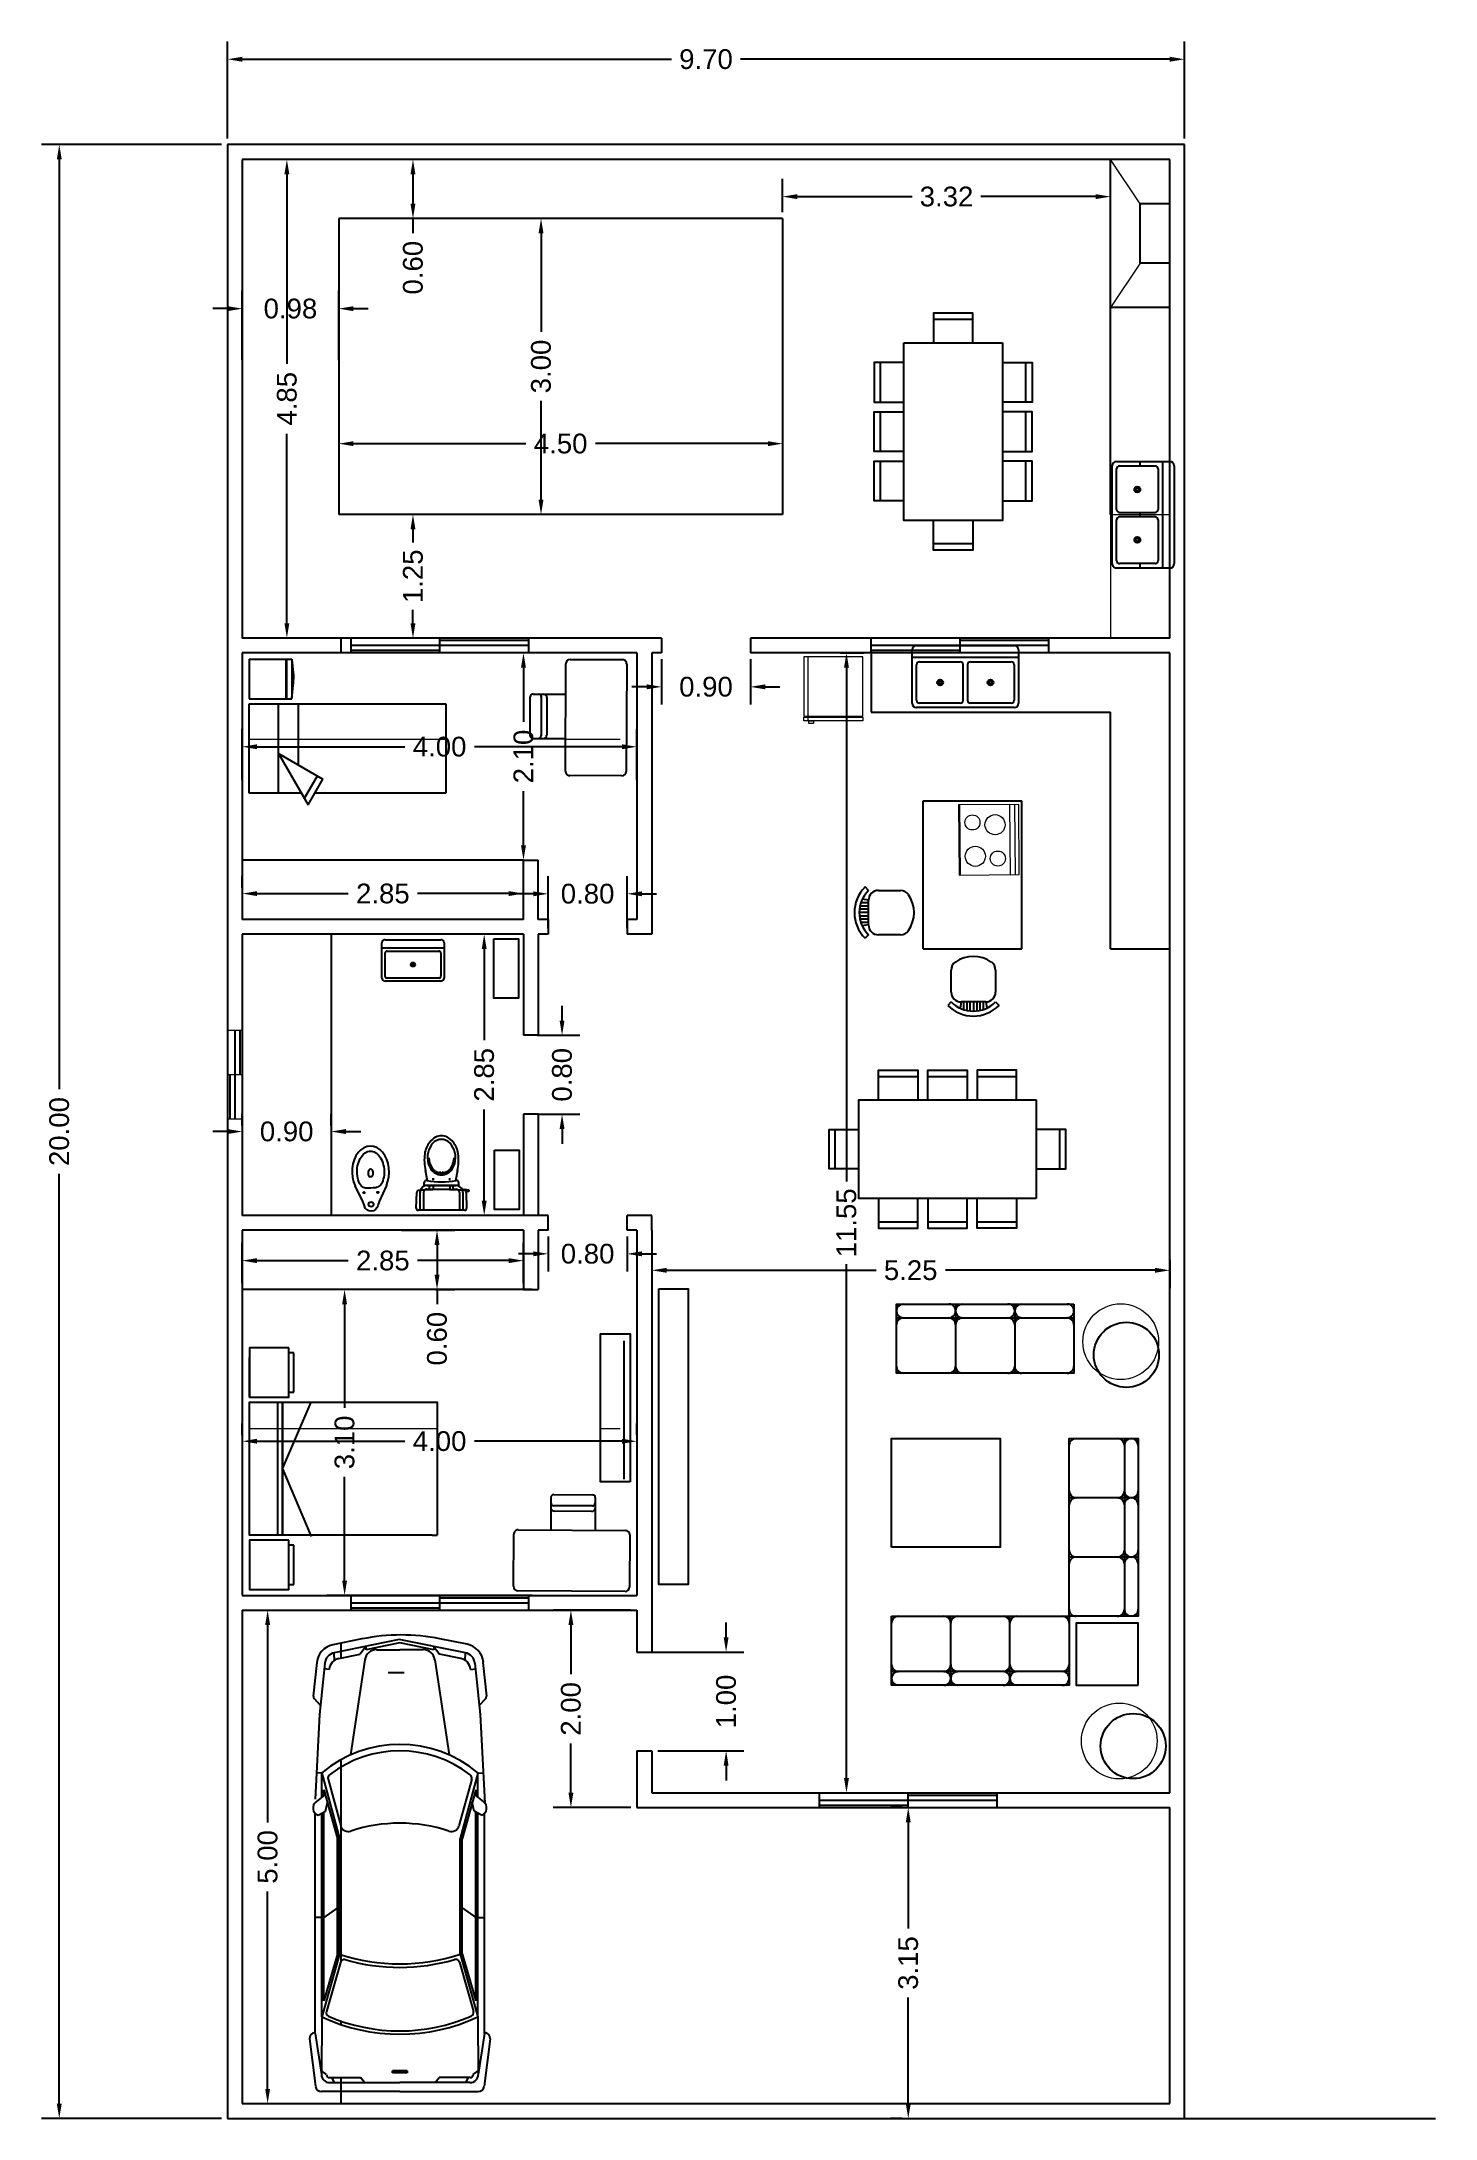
# Model space of a CAD drawing. Header units: metres. Extents: x -0.1 to 62.2, y 0 to 35.
# Drawn here: x 48.12 to 62.24, y 0 to 21.04 of the extents above.
import ezdxf

# ---------------------------------------------------------------- set-up
doc = ezdxf.new("R2010")
doc.units = ezdxf.units.M
doc.layers.add('cotas', color=2, linetype='Continuous', lineweight=13)
doc.layers.add('mobiliario', color=255, linetype='Continuous', lineweight=13)
doc.layers.add('muros', color=18, linetype='Continuous')
doc.styles.get("Standard").update_dxf_attribs({"font": 'arial.ttf'})
doc.dimstyles.new('CotaPequela', dxfattribs={"dimtxt": 0.2, "dimasz": 0.15, "dimexe": 0.18, "dimexo": 0.0625, "dimgap": 0.09, "dimtad": 0, "dimzin": 0, "dimdsep": 46, "dimtxsty": 'Standard', "dimcen": 0.09, "dimadec": 0, "dimazin": 0, "dimtfac": 1, "dimtofl": 0, "dimtmove": 0, "dimatfit": 3, "dimfxl": 1, "dimtolj": 1, "dimtzin": 0, "dimarcsym": 0})

msp = doc.modelspace()

# ---------------------------------------------------------------- blocks, each defined once
blk = doc.blocks.new('M-11')
for p, q in [((0.14, 0.649998, -0.5245), (0.140001, 2.450004, -0.5245)), ((0.000001, 1.849999, -0.5245), (0.699998, 1.849999, -0.5245)), ((0.000001, 1.250002, -0.5245), (0.699997, 1.250003, -0.5245)), ((1.300002, -0.049999, -0.5245), (1.300002, 0.649998, -0.5245)), ((1.899999, -0.049999, -0.5245), (1.899998, 0.649997, -0.5245)), ((2.500003, 0.09, -0.5245), (0.699997, 0.090001, -0.5245))]:
    blk.add_line(p, q)
for points in [[(0.699998, 2.450004), (0.699997, 0.649998), (0.000001, 0.649997), (0.000001, 2.450004)], [(1.399996, 2.450004), (2.500003, 2.450004), (2.500003, 1.349997), (1.399996, 1.349997)], [(0.699997, 0.649998), (2.500003, 0.649997), (2.500004, -0.049999), (0.699997, -0.049999)], [(0, -0.049999), (0.629998, -0.049998), (0.629998, 0.579999), (0, 0.579998)]]:
    blk.add_lwpolyline(points, close=True)
for centre, start, end in [((0.070001, 2.380004, -0.5245), 0.000781, 179.999994), ((0.209999, 2.380005, -0.5245), 89.999213, 180.000793), ((0.629999, 2.380004, -0.5245), 0.000002, 90.000777), ((0.070001, 1.919999, -0.5245), 180.000001, 0.000006), ((0.21, 1.919999, -0.5245), 179.999208, 269.999996), ((0.629999, 1.919999, -0.5245), 269.999218, 359.999999), ((0.070001, 1.779999, -0.5245), 0.000781, 179.999994), ((0.209999, 1.78, -0.5245), 89.999213, 180.000793), ((0.629999, 1.779999, -0.5245), 0.000002, 90.000777), ((0.070001, 1.320002, -0.5245), 179.999208, 0.000006), ((0.21, 1.320002, -0.5245), 180.000001, 269.999204), ((0.629998, 1.320002, -0.5245), 270.000781, 359.999998), ((0.070001, 1.180002, -0.5245), 0.000002, 179.999202), ((0.21, 1.180002, -0.5245), 90.000005, 180.000001), ((0.629999, 1.180002, -0.5245), 0.000002, 89.999998), ((0.070001, 0.719997, -0.5245), 179.999208, 0.000006), ((0.21, 0.719997, -0.5245), 180.000001, 269.999204), ((0.629999, 0.719997, -0.5245), 270, 0.000002), ((0.769997, 0.579999, -0.5245), 90.000002, 180.000777), ((1.230002, 0.579999, -0.5245), 359.999218, 89.999999), ((1.370002, 0.579999, -0.5245), 90.000002, 180.000777), ((1.829999, 0.579998, -0.5245), 0.000781, 89.999998), ((1.969999, 0.579999, -0.5245), 90.000002, 179.999998), ((2.430004, 0.579999, -0.5245), 0, 90.000002), ((0.769996, 0.159999, -0.5245), 179.999213, 270.000793), ((0.769997, 0.020001, -0.5245), 90.000781, 269.999994), ((1.230002, 0.16, -0.5245), 269.999208, 359.999996), ((1.230002, 0.020001, -0.5245), 270.000001, 90.000006), ((1.370001, 0.159999, -0.5245), 179.999213, 270.000793), ((1.370002, 0.020001, -0.5245), 90.000781, 269.999994), ((1.829999, 0.020001, -0.5245), 269.999208, 90.000006), ((1.829999, 0.16, -0.5245), 270.000001, 359.999204), ((1.969999, 0.16, -0.5245), 180.000005, 270.000001), ((1.969999, 0.020001, -0.5245), 90.000002, 269.999202), ((2.430004, 0.020001, -0.5245), 269.999208, 90.000006), ((2.430004, 0.16, -0.5245), 270.000001, 359.999204)]:
    blk.add_arc(centre, 0.07, start, end)
blk = doc.blocks.new('Sofa L 01')
blk.add_blockref('M-11', (0, 0.049999))
blk = doc.blocks.new('M-14')
for p, q in [((0.14, 0, -0.5245), (0.14, 1.800007, -0.5245)), ((0, 1.200001, -0.5245), (0.699997, 1.200001, -0.5245)), ((0, 0.600005, -0.5245), (0.699997, 0.600004, -0.5245))]:
    blk.add_line(p, q)
blk.add_lwpolyline([(0, 1.800006), (0.699996, 1.800006), (0.699997, 0.000001), (0, 0)], close=True)
for centre, start, end in [((0.07, 1.730005, -0.5245), 0, 180.000005), ((0.209999, 1.730005, -0.5245), 90.000392, 179.999998), ((0.629998, 1.730005, -0.5245), 359.999218, 90.000764), ((0.07, 1.269998, -0.5245), 180.000005, 359.999996), ((0.209999, 1.269998, -0.5245), 179.999213, 269.999605), ((0.629998, 1.269998, -0.5245), 270.000001, 0.000795), ((0.07, 1.13, -0.5245), 0, 180.000005), ((0.209999, 1.13, -0.5245), 90.000392, 179.999998), ((0.629998, 1.13, -0.5245), 359.999218, 89.999999), ((0.069999, 0.670002, -0.5245), 180.000005, 359.999996), ((0.209998, 0.670002, -0.5245), 180.000005, 270.000397), ((0.629998, 0.670003, -0.5245), 270.000001, 359.999204), ((0.069999, 0.530002, -0.5245), 0, 180.000005), ((0.209999, 0.530002, -0.5245), 90.000002, 179.999998), ((0.629998, 0.530002, -0.5245), 0.001561, 89.999999), ((0.07, 0.07, -0.5245), 180.000005, 359.999996), ((0.209999, 0.07, -0.5245), 180.000005, 270.000001), ((0.629998, 0.07, -0.5245), 270.000001, 359.999204)]:
    blk.add_arc(centre, 0.07, start, end)
blk = doc.blocks.new('Sofa 01 3c')
blk.add_blockref('M-14', (0, 0))
blk = doc.blocks.new('1')
for p, q in [((752.254, 305.242), (752.252, 304.91)), ((752.254, 305.242), (752.255, 305.134)), ((752.28, 305.269), (752.676, 305.267)), ((752.675, 305.155), (752.282, 305.157)), ((752.704, 305.239), (752.702, 305.132)), ((752.704, 305.192), (752.702, 304.908)), ((752.668, 305.099), (752.288, 305.101)), ((751.874, 304.34), (751.877, 304.868)), ((751.922, 304.912), (753.01, 304.906)), ((753.055, 304.861), (753.052, 304.333)), ((753.007, 304.289), (751.918, 304.295))]:
    blk.add_line(p, q)
for centre, radius, start, end in [((752.282, 305.241), 0.0281, 89.6315, 179.6315), ((752.283, 305.185), 0.0281, 179.6315, 269.6315), ((752.675, 305.183), 0.0281, 269.6748, 359.6748), ((752.676, 305.239), 0.0281, 359.6748, 89.6748), ((752.288, 305.135), 0.0337, 180.2001, 269.6748), ((752.668, 305.132), 0.0337, 269.6748, 359.1062), ((751.922, 304.867), 0.0449, 89.6748, 179.6748), ((753.01, 304.861), 0.0449, 359.6748, 89.6748), ((751.919, 304.34), 0.0449, 179.6748, 269.6748), ((753.007, 304.334), 0.0449, 269.6748, 359.6748)]:
    blk.add_arc(centre, radius, start, end)
blk = doc.blocks.new('CAMA135')
for p, q in [((0, 1.95), (0, 2.35)), ((0.45, 2.4), (0.4, 2.4)), ((0, 0.55), (0, 1.9)), ((0.283, 1.9), (0.283, 1.32)), ((0.335, 1.225), (0.624, 1.9)), ((0.335, 0.55), (0.335, 1.9)), ((0.335, 1.9), (0.335, 1.32)), ((0.4, 1.95), (0.4, 2)), ((0.4, 2), (0.45, 2)), ((0.283, 1.32), (0.283, 0.55)), ((0.335, 1.32), (0.335, 0.55)), ((0.335, 1.225), (0.624, 0.538)), ((0.45, 0.45), (0.4, 0.45)), ((0.45, 0.05), (0.45, 0.45)), ((1.853, 0.55), (1.903, 0.55)), ((0.4, 0.05), (0.45, 0.05)), ((0.4, 0), (0.4, 0.05))]:
    blk.add_line(p, q)
for points in [[(0.4, 2.45), (0, 2.45), (0, 1.95), (0.4, 1.95)], [(0.4, 0.5), (0, 0.5), (0, 0), (0.4, 0)]]:
    blk.add_lwpolyline(points, close=True)
for points in [[(0.45, 2), (0.45, 2.4)], [(1.853, 0.55), (0, 0.55), (0, 1.32), (0, 1.9), (1.903, 1.9), (1.903, 0.55)]]:
    blk.add_lwpolyline(points)
blk = doc.blocks.new('2p 01 mesita')
blk.add_blockref('CAMA135', (0, -1.225))
blk = doc.blocks.new('MHPLS505')
for p, q in [((-0.7, 0.737), (-0.3, 0.737)), ((-0.2, 0.737), (0.2, 0.737)), ((0.3, 0.737), (0.7, 0.737)), ((0.9, 0.5), (0.9, -0.5)), ((-1.137, -0.2), (-1.137, 0.2)), ((1.137, -0.2), (1.137, 0.2)), ((-0.7, -0.737), (-0.3, -0.737)), ((-0.2, -0.737), (0.2, -0.737)), ((0.3, -0.737), (0.7, -0.737))]:
    blk.add_line(p, q)
for points in [[(-0.7, 0.5), (-0.7, 0.8), (-0.3, 0.8), (-0.3, 0.5)], [(-0.2, 0.5), (-0.2, 0.8), (0.2, 0.8), (0.2, 0.5)], [(0.7, 0.5), (0.7, 0.8), (0.3, 0.8), (0.3, 0.5)], [(0.9, -0.5), (-0.9, -0.5), (-0.9, 0.5), (0.9, 0.5)], [(-0.9, -0.2), (-1.2, -0.2), (-1.2, 0.2), (-0.9, 0.2)], [(0.9, -0.2), (1.2, -0.2), (1.2, 0.2), (0.9, 0.2)], [(-0.7, -0.5), (-0.7, -0.8), (-0.3, -0.8), (-0.3, -0.5)], [(-0.2, -0.5), (-0.2, -0.8), (0.2, -0.8), (0.2, -0.5)], [(0.7, -0.5), (0.7, -0.8), (0.3, -0.8), (0.3, -0.5)]]:
    blk.add_lwpolyline(points)
blk = doc.blocks.new('BIDET')
blk.add_lwpolyline([(715.135, 252.172), (715.21, 252.333, 0.053005), (715.225, 252.377, -0.799513), (715.361, 252.377, 0.053005), (715.376, 252.333), (715.451, 252.172)], format="xyb")
blk.add_lwpolyline([(715.289, 252.081, 0.414214), (715.268, 252.06), (715.268, 252.032, 1), (715.318, 252.032), (715.318, 252.06, 0.414214), (715.298, 252.081)], format="xyb", close=True)
for centre, radius in [((715.293, 252.362), 0.025), ((715.223, 252.242), 0.0075), ((715.363, 252.242), 0.0075)]:
    blk.add_circle(centre, radius)
blk.add_ellipse((715.293, 252.032), major_axis=(0, 0.26), ratio=0.721154, start_param=0.999905, end_param=5.283281)
blk.add_open_spline([(715.293, 252.197), (715.263, 252.197), (715.231, 252.197), (715.178, 252.156), (715.159, 252.102), (715.153, 251.99), (715.167, 251.933), (715.216, 251.851), (715.248, 251.829), (715.308, 251.818), (715.339, 251.828), (715.396, 251.886), (715.42, 251.935), (715.435, 252.045), (715.427, 252.104), (715.385, 252.196), (715.353, 252.197), (715.313, 252.197), (715.303, 252.197), (715.293, 252.197)], degree=3, knots=[0, 0, 0, 0, 0.75367, 0.75367, 1.507341, 1.507341, 2.261011, 2.261011, 3.014681, 3.014681, 3.768352, 3.768352, 4.522022, 4.522022, 5.275692, 5.275692, 6.029363, 6.029363, 6.283185, 6.283185, 6.283185, 6.283185])
blk = doc.blocks.new('inodoro dre')
for p, q in [((-0.235, 0), (0.235, 0)), ((-0.278, -0.208), (-0.275, -0.188)), ((-0.231, -0.215), (-0.278, -0.208)), ((-0.275, -0.188), (-0.248, -0.192)), ((-0.251, -0.182), (-0.255, -0.02)), ((-0.2, -0.203), (-0.231, -0.215)), ((-0.217, -0.18), (-0.217, 0)), ((-0.182, -0.18), (-0.182, 0)), ((0.183, -0.18), (0.183, 0)), ((0.217, 0), (0.217, -0.15)), ((0.217, -0.15), (0.217, -0.19)), ((0.217, -0.19), (0.217, -0.18)), ((0.255, -0.02), (0.251, -0.182)), ((-0.174, -0.25), (0.174, -0.25)), ((-0.174, -0.283), (-0.174, -0.25)), ((-0.162, -0.402), (-0.141, -0.3)), ((-0.12, -0.215), (-0.148, -0.215)), ((0.147, -0.25), (-0.148, -0.25)), ((-0.12, -0.212), (-0.12, -0.25)), ((-0.083, -0.212), (-0.12, -0.212)), ((-0.12, -0.25), (-0.083, -0.25)), ((-0.073, -0.315), (-0.093, -0.315)), ((-0.083, -0.25), (-0.083, -0.212)), ((0.083, -0.215), (-0.083, -0.215)), ((-0.083, -0.305), (-0.083, -0.325)), ((-0.005, -0.391), (-0.016, -0.386)), ((0.016, -0.386), (0.005, -0.391)), ((0.073, -0.315), (0.093, -0.315)), ((0.083, -0.25), (0.083, -0.212)), ((0.083, -0.212), (0.12, -0.212)), ((0.12, -0.25), (0.083, -0.25)), ((0.083, -0.305), (0.083, -0.325)), ((0.12, -0.212), (0.12, -0.25)), ((0.147, -0.215), (0.12, -0.215)), ((0.141, -0.3), (0.162, -0.402)), ((0.174, -0.25), (0.174, -0.283))]:
    blk.add_line(p, q)
for centre, radius, start, end in [((0.235, -0.02), 0.02, 358.6371, 90.001), ((-0.235, -0.02), 0.02, 90.0007, 181.3646), ((-0.231, -0.181), 0.02, 181.3609, 265.4937), ((-0.005, 2.682), 2.892, 265.4975, 270.1028), ((-0.148, -0.18), 0.07, 179.9951, 198.7248), ((-0.148, -0.18), 0.0695, 198.692, 203.1962), ((-0.148, -0.18), 0.07, 203.1971, 269.9998), ((-0.148, -0.18), 0.035, 179.9936, 226.058), ((-0.148, -0.18), 0.035, 226.0623, 269.9986), ((0.005, 2.682), 2.892, 269.8973, 274.5026), ((0.147, -0.18), 0.07, 270.0009, 341.2747), ((0.147, -0.18), 0.035, 270.0024, 318.9045), ((0.147, -0.18), 0.035, 313.9402, 0.0046), ((0.147, -0.18), 0.07, 341.271, 359.9997), ((0.231, -0.181), 0.02, 274.5058, 358.6386), ((-0.154, -0.283), 0.02, 179.9998, 281.1548), ((0.32, -0.511), 0.494, 167.1609, 187.3029), ((0, -1.063), 0.775, 78.845, 101.1554), ((0.027, -0.516), 0.167, 122.1869, 164.6423), ((0.004, -0.493), 0.13, 104.2497, 150.6133), ((-0.002, -0.491), 0.112, 101.853, 150.0039), ((0, -0.487), 0.128, 90.0001, 118.9406), ((-0.029, -0.375), 0.00795, 304.1717, 79.2164), ((-0.016, -0.384), 0.00204, 120.2939, 275.1004), ((0, -0.453), 0.0733, 90.0003, 103.4196), ((0, -0.487), 0.128, 61.0593, 89.9998), ((0, -0.453), 0.0732, 76.58, 89.9993), ((0.016, -0.384), 0.00204, 264.8997, 59.7062), ((0.029, -0.375), 0.00795, 100.7865, 235.8313), ((0.002, -0.491), 0.112, 29.9957, 78.1467), ((-0.004, -0.493), 0.13, 29.3866, 75.7502), ((-0.027, -0.516), 0.167, 15.3576, 57.813), ((0.154, -0.283), 0.02, 258.8439, 359.999), ((-0.32, -0.511), 0.494, 352.697, 12.839), ((0.088, -0.53), 0.262, 189.622, 217.9118), ((0.098, -0.534), 0.24, 165.1414, 192.866), ((0.059, -0.53), 0.196, 148.9734, 180.0371), ((0.111, -0.516), 0.257, 196.1154, 219.5233), ((0.061, -0.536), 0.189, 147.7596, 178.2898), ((-0.111, -0.516), 0.257, 320.477, 343.8849), ((-0.061, -0.536), 0.189, 1.7104, 32.2407), ((-0.059, -0.53), 0.196, 359.9631, 31.0268), ((-0.088, -0.53), 0.262, 322.0884, 350.3782), ((-0.098, -0.534), 0.24, 347.1341, 14.8587), ((0.055, -0.548), 0.225, 219.6122, 239.3817), ((-0.001, -0.605), 0.114, 220.5551, 270.4193), ((-0.002, -0.637), 0.119, 241.4349, 271.1545), ((0.001, -0.605), 0.114, 269.5804, 319.4446), ((0.002, -0.637), 0.119, 268.8456, 298.5652), ((-0.055, -0.548), 0.225, 300.6184, 320.3878)]:
    blk.add_arc(centre, radius, start, end)
blk = doc.blocks.new('lav')
blk.add_line((-0.413, -0.11), (0.413, -0.11))
for points in [[(-0.371, 0), (0.371, 0)], [(-0.413, -0.509), (-0.413, -0.041)], [(-0.371, -0.481), (-0.371, -0.179)], [(-0.344, -0.151), (0.344, -0.151)], [(0.371, -0.179), (0.371, -0.481)], [(0.413, -0.041), (0.413, -0.509)], [(0.371, -0.55), (-0.371, -0.55)], [(0.344, -0.509), (-0.344, -0.509)]]:
    blk.add_lwpolyline(points)
for radius in [0.0275, 0.0138]:
    blk.add_circle((0, -0.33), radius)
for centre, radius, start, end in [((-0.371, -0.041), 0.0413, 90, 180), ((-0.344, -0.179), 0.0275, 90, 180), ((0.344, -0.179), 0.0275, 0, 90), ((0.371, -0.041), 0.0413, 0, 90), ((-0.371, -0.509), 0.0413, 180, 270), ((-0.344, -0.481), 0.0275, 180, 270), ((0.344, -0.481), 0.0275, 270, 0), ((0.371, -0.509), 0.0413, 270, 0)]:
    blk.add_arc(centre, radius, start, end)
blk = doc.blocks.new('2FREG')
for p, q in [((-0.54, -0.12), (0.54, -0.12)), ((-0.0225, -0.555), (-0.0225, -0.195)), ((0.0225, -0.195), (0.0225, -0.555))]:
    blk.add_line(p, q)
for points in [[(-0.495, 0), (0.495, 0)], [(-0.54, -0.585), (-0.54, -0.045)], [(-0.495, -0.555), (-0.495, -0.195)], [(-0.465, -0.165), (-0.0525, -0.165)], [(0.0525, -0.165), (0.465, -0.165)], [(0.495, -0.195), (0.495, -0.555)], [(0.54, -0.045), (0.54, -0.585)], [(0.495, -0.63), (-0.495, -0.63)], [(-0.0525, -0.585), (-0.465, -0.585)], [(0.465, -0.585), (0.0525, -0.585)]]:
    blk.add_lwpolyline(points)
for centre, radius in [((-0.255, -0.375), 0.03), ((-0.255, -0.375), 0.015), ((0.255, -0.375), 0.03), ((0.255, -0.375), 0.015)]:
    blk.add_circle(centre, radius)
for centre, radius, start, end in [((-0.495, -0.045), 0.045, 90, 180), ((-0.465, -0.195), 0.03, 90, 180), ((-0.0525, -0.195), 0.03, 0, 90), ((0.0525, -0.195), 0.03, 90, 180), ((0.465, -0.195), 0.03, 0, 90), ((0.495, -0.045), 0.045, 0, 90), ((-0.495, -0.585), 0.045, 180, 270), ((-0.465, -0.555), 0.03, 180, 270), ((-0.0525, -0.555), 0.03, 270, 0), ((0.0525, -0.555), 0.03, 180, 270), ((0.465, -0.555), 0.03, 270, 0), ((0.495, -0.585), 0.045, 270, 0)]:
    blk.add_arc(centre, radius, start, end)
blk = doc.blocks.new('sil')
for p, q in [((-0.098, 0.225), (0.125, 0.225)), ((0.225, 0.125), (0.225, -0.125)), ((0.125, -0.225), (-0.098, -0.225))]:
    blk.add_line(p, q)
at = {"ltscale": 3}
for p, q in [((0.225, 0.225), (0.26, 0.26)), ((0.225, 0.125), (0.288, 0.135)), ((0.225, 0.101), (0.302, 0.101)), ((0.225, 0.067), (0.311, 0.067)), ((0.225, 0.034), (0.316, 0.034)), ((0.225, 0), (0.318, 0)), ((0.225, -0.034), (0.316, -0.034)), ((0.225, -0.067), (0.311, -0.067)), ((0.225, -0.101), (0.302, -0.101)), ((0.225, -0.125), (0.288, -0.135)), ((0.225, -0.225), (0.26, -0.26))]:
    blk.add_line(p, q, dxfattribs=at)
for centre, radius, start, end in [((-0.098, 0.125), 0.1, 90, 145.0491), ((0.125, 0.125), 0.1, 0, 90), ((0, 0), 0.318, 315, 45), ((0, 0), 0.368, 315, 45), ((0.081, 0), 0.318, 145.0491, 214.9509), ((-0.098, -0.125), 0.1, 214.9509, 270), ((0.125, -0.125), 0.1, 270, 0)]:
    blk.add_arc(centre, radius, start, end)
blk = doc.blocks.new('refrig')
at = {"layer": 'mobiliario'}
for p, q in [((-0.3, 0), (-0.3, -0.6)), ((0.3, 0), (-0.3, 0)), ((0.3, -0.6), (0.3, 0)), ((-0.3, -0.6), (0.3, -0.6)), ((-0.3, -0.65), (-0.3, -0.61)), ((-0.3, -0.61), (0.3, -0.61)), ((-0.25, -0.61), (-0.25, -0.6)), ((-0.25, -0.6), (0.25, -0.6)), ((0.25, -0.61), (-0.25, -0.61)), ((0.25, -0.6), (0.25, -0.61)), ((0.3, -0.61), (0.3, -0.65)), ((0.3, -0.65), (-0.3, -0.65)), ((-0.25, -0.675), (-0.25, -0.65)), ((-0.25, -0.65), (-0.2, -0.65)), ((-0.2, -0.675), (-0.25, -0.675)), ((-0.2, -0.65), (-0.2, -0.675))]:
    blk.add_line(p, q, dxfattribs=at)
blk = doc.blocks.new('auto planta4')
for p, q in [((-0.384, 4.586), (-0.68, 4.525)), ((-0.007, 4.579), (-0.664, 4.445)), ((-0.663, 4.368), (-0.664, 4.445)), ((-0.618, 4.387), (-0.401, 4.43)), ((-0.346, 4.509), (-0.401, 4.43)), ((0, 4.545), (-0.346, 4.476)), ((-0.346, 4.512), (-0.346, 4.477)), ((-0.346, 4.509), (-0.346, 4.476)), ((-0.235, 4.477), (0, 4.477)), ((0.664, 4.445), (-0.007, 4.579)), ((0.346, 4.476), (0, 4.545)), ((0.235, 4.477), (0, 4.477)), ((0.346, 4.509), (0.346, 4.476)), ((0.346, 4.509), (0.401, 4.43)), ((0.618, 4.387), (0.401, 4.43)), ((0.681, 4.532), (0.405, 4.587)), ((0.663, 4.368), (0.664, 4.445)), ((-0.842, 4.348), (-0.877, 4.005)), ((-0.761, 4.34), (-0.814, 3.821)), ((-0.715, 4.277), (-0.767, 4.282)), ((-0.715, 4.281), (-0.715, 4.277)), ((-0.355, 4.374), (-0.5, 3.41)), ((0.045, 4.244), (-0.118, 4.244)), ((0.355, 4.374), (0.5, 3.41)), ((0.715, 4.277), (0.767, 4.282)), ((0.715, 4.281), (0.715, 4.277)), ((0.761, 4.34), (0.814, 3.821)), ((0.842, 4.348), (0.877, 4.005)), ((-0.87, 3.982), (-0.805, 3.911)), ((-0.814, 3.821), (-0.859, 2.963)), ((0.87, 3.982), (0.805, 3.911)), ((0.814, 3.821), (0.862, 2.923)), ((-0.792, 3.227), (-0.845, 3.23)), ((-0.792, 3.227), (-0.611, 2.564)), ((-0.792, 2.98), (-0.792, 3.227)), ((-0.728, 3.165), (-0.599, 2.693)), ((0.728, 3.165), (0.599, 2.693)), ((0.792, 3.227), (0.611, 2.564)), ((0.792, 3.227), (0.845, 3.23)), ((0.792, 2.98), (0.792, 3.227)), ((-0.756, 3.009), (-0.847, 2.936)), ((-0.769, 3.058), (-0.633, 2.561)), ((-0.769, 2.998), (-0.769, 3.058)), ((0.769, 3.058), (0.633, 2.561)), ((0.756, 3.009), (0.847, 2.936)), ((0.769, 2.998), (0.769, 3.058)), ((0.769, 2.998), (0.769, 3.058)), ((-0.859, 0.588), (-0.859, 2.821)), ((-0.828, 2.801), (-0.754, 2.84)), ((-0.792, 0.758), (-0.792, 2.82)), ((-0.769, 0.919), (-0.769, 2.832)), ((-0.754, 2.84), (-0.734, 2.93)), ((0.754, 2.84), (0.734, 2.93)), ((0.828, 2.801), (0.754, 2.84)), ((0.769, 0.919), (0.769, 2.832)), ((0.792, 0.758), (0.792, 2.82)), ((0.859, 0.588), (0.859, 2.821)), ((-0.633, 1.394), (-0.633, 2.561)), ((-0.611, 1.391), (-0.611, 2.564)), ((0.611, 1.391), (0.611, 2.564)), ((0.633, 1.394), (0.633, 2.561)), ((-0.769, 1.762), (-0.859, 1.762)), ((-0.633, 1.862), (-0.769, 1.762)), ((0.633, 1.862), (0.769, 1.762)), ((0.769, 1.762), (0.859, 1.762)), ((-0.611, 1.391), (-0.792, 0.758)), ((-0.633, 1.394), (-0.769, 0.919)), ((-0.603, 1.308), (-0.745, 0.811)), ((0.604, 1.309), (0.746, 0.812)), ((0.611, 1.391), (0.792, 0.758)), ((0.633, 1.394), (0.769, 0.919)), ((-0.792, 0.758), (-0.794, 0.171)), ((0.792, 0.758), (0.794, 0.171)), ((-0.917, 0.534), (-0.854, 0.053)), ((-0.859, 0.588), (-0.794, 0.171)), ((0.859, 0.588), (0.794, 0.171)), ((0.916, 0.534), (0.854, 0.053)), ((-0.744, 0.171), (-0.794, 0.209)), ((0, 0), (-0.794, 0)), ((-0.714, 0.141), (-0.398, 0.141)), ((-0.714, 0.09), (0, 0.09)), ((-0.692, 0.141), (-0.666, 0.09)), ((-0.359, 0.09), (-0.398, 0.141)), ((0.074, 0.208), (-0.074, 0.208)), ((-0.074, 0.191), (-0.074, 0.208)), ((0.074, 0.191), (-0.074, 0.191)), ((0.714, 0.09), (0, 0.09)), ((0, 0), (0.794, 0)), ((0.074, 0.208), (0.074, 0.191)), ((0.359, 0.09), (0.398, 0.141)), ((0.714, 0.141), (0.398, 0.141)), ((0.692, 0.141), (0.666, 0.09)), ((0.744, 0.171), (0.794, 0.209))]:
    blk.add_line(p, q)
for centre, radius, start, end in [((-0.641, 4.327), 0.202, 101.2648, 174.0939), ((-0.641, 4.327), 0.121, 101.2648, 174.0939), ((0.015, 2.626), 2, 78.7352, 101.4932), ((-0.235, 4.357), 0.121, 90, 171.4599), ((0.235, 4.357), 0.121, 8.5401, 90), ((0.641, 4.327), 0.121, 5.9061, 78.7352), ((0.641, 4.327), 0.209, 5.9061, 78.7352), ((-0.595, 4.268), 0.121, 101.2648, 174.0939), ((0.595, 4.268), 0.121, 5.9061, 78.7352), ((-0.847, 4.002), 0.03, 174.0939, 222.185), ((0.847, 4.002), 0.03, 317.815, 5.9061), ((0, 2.286), 1.23, 49.9427, 130.0573), ((0, 2.286), 1.166, 52.249, 127.751), ((-0.689, 3.176), 0.04, 127.751, 195.2551), ((0.689, 3.176), 0.04, 344.7449, 52.249), ((-0.804, 2.873), 0.0763, 124.7891, 251.4603), ((0.804, 2.873), 0.0763, 288.5397, 55.2109), ((-0.522, 2.714), 0.08, 195.2551, 288.4286), ((0, 1.148), 1.571, 71.5714, 108.4286), ((0.522, 2.714), 0.08, 251.5714, 344.7449), ((0, 3.255), 1.962, 251.8624, 288.1376), ((-0.564, 1.297), 0.04, 73.9254, 164.0546), ((0, 3.255), 1.997, 253.9254, 286.1278), ((0.566, 1.298), 0.04, 15.9454, 106.1278), ((0, 2.441), 1.86, 244.8175, 295.1825), ((-0.706, 0.8), 0.04, 164.0546, 246.7172), ((0, 2.441), 1.827, 246.7172, 293.3439), ((0.708, 0.801), 0.04, 293.3439, 15.9454), ((-0.854, 0.534), 0.0629, 95.3506, 180), ((0.854, 0.534), 0.0629, 0, 84.6494), ((-0.794, 0.06), 0.0603, 187.4314, 270), ((-0.714, 0.17), 0.08, 179.7467, 270), ((-0.714, 0.17), 0.0295, 179.7467, 270), ((0.714, 0.17), 0.08, 270, 0.2533), ((0.714, 0.17), 0.0295, 270, 0.2533), ((0.794, 0.06), 0.0603, 270, 352.5686)]:
    blk.add_arc(centre, radius, start, end)
blk = doc.blocks.new('Scanner1')
at = {"color": 0, "linetype": 'ByBlock'}
for p, q in [((-0.202, 0.27), (-0.202, -0.105)), ((0.202, 0.27), (-0.202, 0.27)), ((0.202, 0.27), (0.202, -0.105)), ((-0.202, -0.105), (0.202, -0.105)), ((-0.202, -0.108), (-0.202, -0.162)), ((0.202, -0.108), (-0.202, -0.108)), ((-0.202, -0.162), (-0.192, -0.162)), ((-0.2, -0.105), (-0.2, -0.108)), ((0.192, -0.162), (-0.192, -0.162)), ((-0.192, -0.162), (-0.167, -0.165)), ((-0.167, -0.165), (-0.097, -0.173)), ((-0.097, -0.173), (-0.04, -0.178)), ((-0.04, -0.178), (0, -0.178)), ((0.04, -0.178), (0, -0.178)), ((0.097, -0.173), (0.04, -0.178)), ((0.167, -0.165), (0.097, -0.173)), ((0.192, -0.162), (0.167, -0.165)), ((0.202, -0.162), (0.192, -0.162)), ((0.2, -0.105), (0.2, -0.108)), ((0.202, -0.108), (0.202, -0.162))]:
    blk.add_line(p, q, dxfattribs=at)
blk = doc.blocks.new('1p 06')
for p, q in [((-45, 0), (-45, -53.1)), ((45, 0), (-45, 0)), ((45, -200), (45, 0)), ((-5, -30), (-57, -60)), ((-45, -30), (45, -30)), ((-5, -30), (-31, -75)), ((-57, -60), (-31, -75)), ((-50.4, -56.2), (-27.7, -69.3)), ((45, -50), (-16.5, -50)), ((-45, -66.9), (-45, -200)), ((-45, -200), (45, -200))]:
    blk.add_line(p, q)
blk = doc.blocks.new('*D83')
at = {"layer": 'cotas', "color": 0, "lineweight": -2, "transparency": 16777216}
for p, q in [((53.314, 19.252), (52.998, 19.252)), ((53.178, 19.102), (53.178, 18.102)), ((53.178, 16.402), (53.178, 17.403)), ((53.314, 16.252), (52.998, 16.252))]:
    blk.add_line(p, q, dxfattribs=at)
at = {"layer": 'cotas', "color": 0, "transparency": 16777216}
for points in [[(53.153, 19.102), (53.203, 19.102), (53.178, 19.252)], [(53.153, 16.402), (53.203, 16.402), (53.178, 16.252)]]:
    blk.add_solid(points, dxfattribs=at)
at = {"layer": 'Defpoints', "color": 0, "transparency": 16777216}
for p in [(53.377, 19.252), (53.178, 16.252), (53.377, 16.252)]:
    blk.add_point(p, dxfattribs=at)
at = {"layer": 'cotas', "color": 0, "transparency": 16777216, "insert": (53.178, 17.752), "char_height": 0.2, "attachment_point": 5, "rotation": 90}
blk.add_mtext('\\A1;3.00', dxfattribs=at)
blk = doc.blocks.new('*D84')
at = {"layer": 'cotas', "color": 0, "lineweight": -2, "transparency": 16777216}
for p, q in [((50.15, 13.562), (50.15, 14.079)), ((50.3, 13.899), (51.797, 13.899)), ((54, 13.899), (52.503, 13.899)), ((54.15, 13.562), (54.15, 14.079))]:
    blk.add_line(p, q, dxfattribs=at)
at = {"layer": 'cotas', "color": 0, "transparency": 16777216}
for points in [[(50.3, 13.924), (50.3, 13.874), (50.15, 13.899)], [(54, 13.924), (54, 13.874), (54.15, 13.899)]]:
    blk.add_solid(points, dxfattribs=at)
at = {"layer": 'Defpoints', "color": 0, "transparency": 16777216}
for p in [(54.15, 13.899), (50.15, 13.5), (54.15, 13.5)]:
    blk.add_point(p, dxfattribs=at)
at = {"layer": 'cotas', "color": 0, "transparency": 16777216, "insert": (52.15, 13.899), "char_height": 0.2, "attachment_point": 5}
blk.add_mtext('\\A1;4.00', dxfattribs=at)
blk = doc.blocks.new('*D87')
at = {"layer": 'cotas', "color": 0, "lineweight": -2, "transparency": 16777216}
for p, q in [((52.54, 12), (52.422, 12)), ((52.602, 11.85), (52.602, 10.927)), ((52.602, 9.3), (52.602, 10.223)), ((52.54, 9.15), (52.422, 9.15))]:
    blk.add_line(p, q, dxfattribs=at)
at = {"layer": 'cotas', "color": 0, "transparency": 16777216}
for points in [[(52.577, 11.85), (52.627, 11.85), (52.602, 12)], [(52.577, 9.3), (52.627, 9.3), (52.602, 9.15)]]:
    blk.add_solid(points, dxfattribs=at)
at = {"layer": 'Defpoints', "color": 0, "transparency": 16777216}
for p in [(52.602, 12), (52.602, 9.15), (52.602, 9.15)]:
    blk.add_point(p, dxfattribs=at)
at = {"layer": 'cotas', "color": 0, "transparency": 16777216, "insert": (52.602, 10.575), "char_height": 0.2, "attachment_point": 5, "rotation": 90}
blk.add_mtext('\\A1;2.85', dxfattribs=at)
blk = doc.blocks.new('*D88')
at = {"layer": 'cotas', "color": 0, "lineweight": -2, "transparency": 16777216}
for p, q in [((50.15, 6.925), (50.15, 7.042)), ((54.15, 6.925), (54.15, 7.042)), ((50.3, 6.862), (51.797, 6.862)), ((54, 6.862), (52.503, 6.862))]:
    blk.add_line(p, q, dxfattribs=at)
at = {"layer": 'cotas', "color": 0, "transparency": 16777216}
for points in [[(50.3, 6.887), (50.3, 6.837), (50.15, 6.862)], [(54, 6.887), (54, 6.837), (54.15, 6.862)]]:
    blk.add_solid(points, dxfattribs=at)
at = {"layer": 'Defpoints', "color": 0, "transparency": 16777216}
for p in [(50.15, 6.862), (50.15, 6.862), (54.15, 6.862)]:
    blk.add_point(p, dxfattribs=at)
at = {"layer": 'cotas', "color": 0, "transparency": 16777216, "insert": (52.15, 6.862), "char_height": 0.2, "attachment_point": 5}
blk.add_mtext('\\A1;4.00', dxfattribs=at)
blk = doc.blocks.new('*D89')
at = {"layer": 'cotas', "color": 0, "lineweight": -2, "transparency": 16777216}
for p, q in [((53.088, 8.4), (51.007, 8.4)), ((51.187, 8.25), (51.187, 7.199)), ((51.187, 5.45), (51.187, 6.501)), ((53.088, 5.3), (51.007, 5.3))]:
    blk.add_line(p, q, dxfattribs=at)
at = {"layer": 'cotas', "color": 0, "transparency": 16777216}
for points in [[(51.162, 8.25), (51.212, 8.25), (51.187, 8.4)], [(51.162, 5.45), (51.212, 5.45), (51.187, 5.3)]]:
    blk.add_solid(points, dxfattribs=at)
at = {"layer": 'Defpoints', "color": 0, "transparency": 16777216}
for p in [(53.15, 8.4), (51.187, 5.3), (53.15, 5.3)]:
    blk.add_point(p, dxfattribs=at)
at = {"layer": 'cotas', "color": 0, "transparency": 16777216, "insert": (51.187, 6.85), "char_height": 0.2, "attachment_point": 5, "rotation": 90}
blk.add_mtext('\\A1;3.10', dxfattribs=at)
blk = doc.blocks.new('*D90')
at = {"layer": 'cotas', "color": 0, "lineweight": -2, "transparency": 16777216}
for p, q in [((49.938, 20), (48.115, 20)), ((48.295, 19.85), (48.295, 10.429)), ((48.295, 0.15), (48.295, 9.571)), ((49.938, 0), (48.115, 0))]:
    blk.add_line(p, q, dxfattribs=at)
at = {"layer": 'cotas', "color": 0, "transparency": 16777216}
for points in [[(48.27, 19.85), (48.32, 19.85), (48.295, 20)], [(48.27, 0.15), (48.32, 0.15), (48.295, 0)]]:
    blk.add_solid(points, dxfattribs=at)
at = {"layer": 'Defpoints', "color": 0, "transparency": 16777216}
for p in [(50, 20), (50, 0), (48.295, 0)]:
    blk.add_point(p, dxfattribs=at)
at = {"layer": 'cotas', "color": 0, "transparency": 16777216, "insert": (48.295, 10), "char_height": 0.2, "attachment_point": 5, "rotation": 90}
blk.add_mtext('\\A1;20.00', dxfattribs=at)
blk = doc.blocks.new('*D91')
at = {"layer": 'cotas', "color": 0, "lineweight": -2, "transparency": 16777216}
for p, q in [((56.838, 3.15), (56.72, 3.15)), ((56.9, 3), (56.9, 1.925)), ((56.9, 0.15), (56.9, 1.225)), ((56.838, 0), (56.72, 0))]:
    blk.add_line(p, q, dxfattribs=at)
at = {"layer": 'cotas', "color": 0, "transparency": 16777216}
for points in [[(56.875, 3), (56.925, 3), (56.9, 3.15)], [(56.875, 0.15), (56.925, 0.15), (56.9, 0)]]:
    blk.add_solid(points, dxfattribs=at)
at = {"layer": 'Defpoints', "color": 0, "transparency": 16777216}
for p in [(56.9, 3.15), (56.9, 0), (56.9, 0)]:
    blk.add_point(p, dxfattribs=at)
at = {"layer": 'cotas', "color": 0, "transparency": 16777216, "insert": (56.9, 1.575), "char_height": 0.2, "attachment_point": 5, "rotation": 90}
blk.add_mtext('\\A1;3.15', dxfattribs=at)
blk = doc.blocks.new('*D92')
at = {"layer": 'cotas', "color": 0, "lineweight": -2, "transparency": 16777216}
for p, q in [((54.088, 5.15), (53.301, 5.15)), ((53.481, 5), (53.481, 4.501)), ((53.481, 3.3), (53.481, 3.799)), ((54.088, 3.15), (53.301, 3.15))]:
    blk.add_line(p, q, dxfattribs=at)
at = {"layer": 'cotas', "color": 0, "transparency": 16777216}
for points in [[(53.456, 5), (53.506, 5), (53.481, 5.15)], [(53.456, 3.3), (53.506, 3.3), (53.481, 3.15)]]:
    blk.add_solid(points, dxfattribs=at)
at = {"layer": 'Defpoints', "color": 0, "transparency": 16777216}
for p in [(54.15, 5.15), (53.481, 3.15), (54.15, 3.15)]:
    blk.add_point(p, dxfattribs=at)
at = {"layer": 'cotas', "color": 0, "transparency": 16777216, "insert": (53.481, 4.15), "char_height": 0.2, "attachment_point": 5, "rotation": 90}
blk.add_mtext('\\A1;2.00', dxfattribs=at)
blk = doc.blocks.new('*D93')
at = {"layer": 'cotas', "color": 0, "lineweight": -2, "transparency": 16777216}
for p, q in [((56.213, 14.85), (56.454, 14.85)), ((56.274, 14.7), (56.274, 9.494)), ((56.274, 3.45), (56.274, 8.656)), ((56.213, 3.3), (56.454, 3.3))]:
    blk.add_line(p, q, dxfattribs=at)
at = {"layer": 'cotas', "color": 0, "transparency": 16777216}
for points in [[(56.249, 14.7), (56.299, 14.7), (56.274, 14.85)], [(56.249, 3.45), (56.299, 3.45), (56.274, 3.3)]]:
    blk.add_solid(points, dxfattribs=at)
at = {"layer": 'Defpoints', "color": 0, "transparency": 16777216}
for p in [(56.15, 14.85), (56.15, 3.3), (56.274, 3.3)]:
    blk.add_point(p, dxfattribs=at)
at = {"layer": 'cotas', "color": 0, "transparency": 16777216, "insert": (56.274, 9.075), "char_height": 0.2, "attachment_point": 5, "rotation": 90}
blk.add_mtext('\\A1;11.55', dxfattribs=at)
blk = doc.blocks.new('*D94')
at = {"layer": 'cotas', "color": 0, "lineweight": -2, "transparency": 16777216}
for p, q in [((50.15, 10.0625), (50.15, 10.18)), ((51.05, 10.0625), (51.05, 10.18)), ((50, 10), (49.85, 10)), ((51.2, 10), (51.35, 10))]:
    blk.add_line(p, q, dxfattribs=at)
at = {"layer": 'cotas', "color": 0, "transparency": 16777216}
for points in [[(50, 10.025), (50, 9.975), (50.15, 10)], [(51.2, 10.025), (51.2, 9.975), (51.05, 10)]]:
    blk.add_solid(points, dxfattribs=at)
at = {"layer": 'Defpoints', "color": 0, "transparency": 16777216}
for p in [(50.15, 10), (51.05, 10), (51.05, 10)]:
    blk.add_point(p, dxfattribs=at)
at = {"layer": 'cotas', "color": 0, "transparency": 16777216, "insert": (50.6, 10), "char_height": 0.2, "attachment_point": 5}
blk.add_mtext('\\A1;0.90', dxfattribs=at)
blk = doc.blocks.new('*D95')
at = {"layer": 'cotas', "color": 0, "lineweight": -2, "transparency": 16777216}
for p, q in [((51.763, 9), (52.304, 9)), ((52.124, 8.85), (52.124, 8.55)), ((52.11, 8.4), (52.304, 8.4)), ((52.124, 8.4), (52.124, 8.25))]:
    blk.add_line(p, q, dxfattribs=at)
at = {"layer": 'cotas', "color": 0, "transparency": 16777216}
for points in [[(52.099, 8.85), (52.149, 8.85), (52.124, 9)], [(52.099, 8.55), (52.149, 8.55), (52.124, 8.4)]]:
    blk.add_solid(points, dxfattribs=at)
at = {"layer": 'Defpoints', "color": 0, "transparency": 16777216}
for p in [(51.7, 9), (52.047, 8.4), (52.124, 8.4)]:
    blk.add_point(p, dxfattribs=at)
at = {"layer": 'cotas', "color": 0, "transparency": 16777216, "insert": (52.124, 7.901), "char_height": 0.2, "attachment_point": 5, "rotation": 90}
blk.add_mtext('\\A1;0.60', dxfattribs=at)
blk = doc.blocks.new('*D96')
at = {"layer": 'cotas', "color": 0, "lineweight": -2, "transparency": 16777216}
for p, q in [((51.127, 17.69), (51.127, 16.79)), ((55.627, 17.69), (55.627, 16.79)), ((51.277, 16.97), (53.023, 16.97)), ((55.477, 16.97), (53.73, 16.97))]:
    blk.add_line(p, q, dxfattribs=at)
at = {"layer": 'cotas', "color": 0, "transparency": 16777216}
for points in [[(51.277, 16.995), (51.277, 16.945), (51.127, 16.97)], [(55.477, 16.995), (55.477, 16.945), (55.627, 16.97)]]:
    blk.add_solid(points, dxfattribs=at)
at = {"layer": 'Defpoints', "color": 0, "transparency": 16777216}
for p in [(51.127, 17.752), (55.627, 17.752), (55.627, 16.97)]:
    blk.add_point(p, dxfattribs=at)
at = {"layer": 'cotas', "color": 0, "transparency": 16777216, "insert": (53.377, 16.97), "char_height": 0.2, "attachment_point": 5}
blk.add_mtext('\\A1;4.50', dxfattribs=at)
blk = doc.blocks.new('*D97')
at = {"layer": 'cotas', "color": 0, "lineweight": -2, "transparency": 16777216}
for p, q in [((55.054, 4.875), (55.054, 5.025)), ((54.288, 4.725), (55.234, 4.725)), ((54.363, 3.725), (55.234, 3.725)), ((55.054, 3.575), (55.054, 3.425))]:
    blk.add_line(p, q, dxfattribs=at)
at = {"layer": 'cotas', "color": 0, "transparency": 16777216}
for points in [[(55.029, 4.875), (55.079, 4.875), (55.054, 4.725)], [(55.029, 3.575), (55.079, 3.575), (55.054, 3.725)]]:
    blk.add_solid(points, dxfattribs=at)
at = {"layer": 'Defpoints', "color": 0, "transparency": 16777216}
for p in [(54.225, 4.725), (54.3, 3.725), (55.054, 3.725)]:
    blk.add_point(p, dxfattribs=at)
at = {"layer": 'cotas', "color": 0, "transparency": 16777216, "insert": (55.054, 4.225), "char_height": 0.2, "attachment_point": 5, "rotation": 90}
blk.add_mtext('\\A1;1.00', dxfattribs=at)
blk = doc.blocks.new('*D98')
at = {"layer": 'cotas', "color": 0, "lineweight": -2, "transparency": 16777216}
for p, q in [((53.25, 8.938), (53.25, 8.581)), ((54.05, 8.938), (54.05, 8.581)), ((53.1, 8.761), (52.95, 8.761)), ((54.2, 8.761), (54.35, 8.761))]:
    blk.add_line(p, q, dxfattribs=at)
at = {"layer": 'cotas', "color": 0, "transparency": 16777216}
for points in [[(53.1, 8.786), (53.1, 8.736), (53.25, 8.761)], [(54.2, 8.786), (54.2, 8.736), (54.05, 8.761)]]:
    blk.add_solid(points, dxfattribs=at)
at = {"layer": 'Defpoints', "color": 0, "transparency": 16777216}
for p in [(53.25, 9), (54.05, 9), (54.05, 8.761)]:
    blk.add_point(p, dxfattribs=at)
at = {"layer": 'cotas', "color": 0, "transparency": 16777216, "insert": (53.65, 8.761), "char_height": 0.2, "attachment_point": 5}
blk.add_mtext('\\A1;0.80', dxfattribs=at)
blk = doc.blocks.new('*D99')
at = {"layer": 'cotas', "color": 0, "lineweight": -2, "transparency": 16777216}
for p, q in [((53.391, 11.125), (53.391, 11.275)), ((53.138, 10.975), (53.571, 10.975)), ((53.138, 10.175), (53.571, 10.175)), ((53.391, 10.025), (53.391, 9.875))]:
    blk.add_line(p, q, dxfattribs=at)
at = {"layer": 'cotas', "color": 0, "transparency": 16777216}
for points in [[(53.366, 11.125), (53.416, 11.125), (53.391, 10.975)], [(53.366, 10.025), (53.416, 10.025), (53.391, 10.175)]]:
    blk.add_solid(points, dxfattribs=at)
at = {"layer": 'Defpoints', "color": 0, "transparency": 16777216}
for p in [(53.075, 10.975), (53.075, 10.175), (53.391, 10.175)]:
    blk.add_point(p, dxfattribs=at)
at = {"layer": 'cotas', "color": 0, "transparency": 16777216, "insert": (53.391, 10.575), "char_height": 0.2, "attachment_point": 5, "rotation": 90}
blk.add_mtext('\\A1;0.80', dxfattribs=at)
blk = doc.blocks.new('*D100')
at = {"layer": 'cotas', "color": 0, "lineweight": -2, "transparency": 16777216}
for p, q in [((53.25, 12.062), (53.25, 12.589)), ((54.05, 12.062), (54.05, 12.589)), ((53.1, 12.409), (52.95, 12.409)), ((54.2, 12.409), (54.35, 12.409))]:
    blk.add_line(p, q, dxfattribs=at)
at = {"layer": 'cotas', "color": 0, "transparency": 16777216}
for points in [[(53.1, 12.434), (53.1, 12.384), (53.25, 12.409)], [(54.2, 12.434), (54.2, 12.384), (54.05, 12.409)]]:
    blk.add_solid(points, dxfattribs=at)
at = {"layer": 'Defpoints', "color": 0, "transparency": 16777216}
for p in [(53.25, 12.409), (53.25, 12), (54.05, 12)]:
    blk.add_point(p, dxfattribs=at)
at = {"layer": 'cotas', "color": 0, "transparency": 16777216, "insert": (53.65, 12.409), "char_height": 0.2, "attachment_point": 5}
blk.add_mtext('\\A1;0.80', dxfattribs=at)
blk = doc.blocks.new('*D101')
at = {"layer": 'cotas', "color": 0, "lineweight": -2, "transparency": 16777216}
for p, q in [((54.4, 14.787), (54.4, 14.326)), ((55.3, 14.787), (55.3, 14.326)), ((54.25, 14.506), (54.1, 14.506)), ((55.45, 14.506), (55.6, 14.506))]:
    blk.add_line(p, q, dxfattribs=at)
at = {"layer": 'cotas', "color": 0, "transparency": 16777216}
for points in [[(54.25, 14.531), (54.25, 14.481), (54.4, 14.506)], [(55.45, 14.531), (55.45, 14.481), (55.3, 14.506)]]:
    blk.add_solid(points, dxfattribs=at)
at = {"layer": 'Defpoints', "color": 0, "transparency": 16777216}
for p in [(54.4, 14.85), (55.3, 14.85), (55.3, 14.506)]:
    blk.add_point(p, dxfattribs=at)
at = {"layer": 'cotas', "color": 0, "transparency": 16777216, "insert": (54.85, 14.506), "char_height": 0.2, "attachment_point": 5}
blk.add_mtext('\\A1;0.90', dxfattribs=at)
blk = doc.blocks.new('*D102')
at = {"layer": 'cotas', "color": 0, "lineweight": -2, "transparency": 16777216}
for p, q in [((50.15, 8.463), (50.15, 8.872)), ((53, 8.463), (53, 8.872)), ((50.3, 8.692), (51.223, 8.692)), ((52.85, 8.692), (51.927, 8.692))]:
    blk.add_line(p, q, dxfattribs=at)
at = {"layer": 'cotas', "color": 0, "transparency": 16777216}
for points in [[(50.3, 8.717), (50.3, 8.667), (50.15, 8.692)], [(52.85, 8.717), (52.85, 8.667), (53, 8.692)]]:
    blk.add_solid(points, dxfattribs=at)
at = {"layer": 'Defpoints', "color": 0, "transparency": 16777216}
for p in [(53, 8.692), (50.15, 8.4), (53, 8.4)]:
    blk.add_point(p, dxfattribs=at)
at = {"layer": 'cotas', "color": 0, "transparency": 16777216, "insert": (51.575, 8.692), "char_height": 0.2, "attachment_point": 5}
blk.add_mtext('\\A1;2.85', dxfattribs=at)
blk = doc.blocks.new('*D103')
at = {"layer": 'cotas', "color": 0, "lineweight": -2, "transparency": 16777216}
for p, q in [((50.15, 12.471), (50.15, 12.591)), ((53, 12.471), (53, 12.591)), ((50.3, 12.411), (51.223, 12.411)), ((52.85, 12.411), (51.927, 12.411))]:
    blk.add_line(p, q, dxfattribs=at)
at = {"layer": 'cotas', "color": 0, "transparency": 16777216}
for points in [[(50.3, 12.436), (50.3, 12.386), (50.15, 12.411)], [(52.85, 12.436), (52.85, 12.386), (53, 12.411)]]:
    blk.add_solid(points, dxfattribs=at)
at = {"layer": 'Defpoints', "color": 0, "transparency": 16777216}
for p in [(50.15, 12.411), (50.15, 12.409), (53, 12.409)]:
    blk.add_point(p, dxfattribs=at)
at = {"layer": 'cotas', "color": 0, "transparency": 16777216, "insert": (51.575, 12.411), "char_height": 0.2, "attachment_point": 5}
blk.add_mtext('\\A1;2.85', dxfattribs=at)
blk = doc.blocks.new('*D104')
at = {"layer": 'cotas', "color": 0, "lineweight": -2, "transparency": 16777216}
for p, q in [((55.627, 19.315), (55.627, 19.653)), ((58.95, 19.315), (58.95, 19.653)), ((55.777, 19.473), (56.94, 19.473)), ((58.8, 19.473), (57.637, 19.473))]:
    blk.add_line(p, q, dxfattribs=at)
at = {"layer": 'cotas', "color": 0, "transparency": 16777216}
for points in [[(55.777, 19.498), (55.777, 19.448), (55.627, 19.473)], [(58.8, 19.498), (58.8, 19.448), (58.95, 19.473)]]:
    blk.add_solid(points, dxfattribs=at)
at = {"layer": 'Defpoints', "color": 0, "transparency": 16777216}
for p in [(58.95, 19.473), (55.627, 19.252), (58.95, 19.252)]:
    blk.add_point(p, dxfattribs=at)
at = {"layer": 'cotas', "color": 0, "transparency": 16777216, "insert": (57.288, 19.473), "char_height": 0.2, "attachment_point": 5}
blk.add_mtext('\\A1;3.32', dxfattribs=at)
blk = doc.blocks.new('*D106')
at = {"layer": 'cotas', "color": 0, "lineweight": -2, "transparency": 16777216}
for p, q in [((50.539, 19.85), (50.422, 19.85)), ((50.602, 19.7), (50.602, 17.78)), ((50.602, 15.15), (50.602, 17.07)), ((50.539, 15), (50.422, 15))]:
    blk.add_line(p, q, dxfattribs=at)
at = {"layer": 'cotas', "color": 0, "transparency": 16777216}
for points in [[(50.577, 19.7), (50.627, 19.7), (50.602, 19.85)], [(50.577, 15.15), (50.627, 15.15), (50.602, 15)]]:
    blk.add_solid(points, dxfattribs=at)
at = {"layer": 'Defpoints', "color": 0, "transparency": 16777216}
for p in [(50.602, 19.85), (50.602, 15), (50.602, 15)]:
    blk.add_point(p, dxfattribs=at)
at = {"layer": 'cotas', "color": 0, "transparency": 16777216, "insert": (50.602, 17.425), "char_height": 0.2, "attachment_point": 5, "rotation": 90}
blk.add_mtext('\\A1;4.85', dxfattribs=at)
blk = doc.blocks.new('*D107')
at = {"layer": 'cotas', "color": 0, "lineweight": -2, "transparency": 16777216}
for p, q in [((50, 20.062), (50, 21.045)), ((59.7, 20.062), (59.7, 21.045)), ((50.15, 20.865), (54.501, 20.865)), ((59.55, 20.865), (55.199, 20.865))]:
    blk.add_line(p, q, dxfattribs=at)
at = {"layer": 'cotas', "color": 0, "transparency": 16777216}
for points in [[(50.15, 20.89), (50.15, 20.84), (50, 20.865)], [(59.55, 20.89), (59.55, 20.84), (59.7, 20.865)]]:
    blk.add_solid(points, dxfattribs=at)
at = {"layer": 'Defpoints', "color": 0, "transparency": 16777216}
for p in [(59.7, 20.865), (50, 20), (59.7, 20)]:
    blk.add_point(p, dxfattribs=at)
at = {"layer": 'cotas', "color": 0, "transparency": 16777216, "insert": (54.85, 20.865), "char_height": 0.2, "attachment_point": 5}
blk.add_mtext('\\A1;9.70', dxfattribs=at)
blk = doc.blocks.new('*D108')
at = {"layer": 'cotas', "color": 0, "lineweight": -2, "transparency": 16777216}
for p, q in [((54.3, 8.699), (54.3, 8.414)), ((59.55, 8.699), (59.55, 8.414)), ((54.45, 8.594), (56.574, 8.594)), ((59.4, 8.594), (57.276, 8.594))]:
    blk.add_line(p, q, dxfattribs=at)
at = {"layer": 'cotas', "color": 0, "transparency": 16777216}
for points in [[(54.45, 8.619), (54.45, 8.569), (54.3, 8.594)], [(59.4, 8.619), (59.4, 8.569), (59.55, 8.594)]]:
    blk.add_solid(points, dxfattribs=at)
at = {"layer": 'Defpoints', "color": 0, "transparency": 16777216}
for p in [(54.3, 8.761), (59.55, 8.761), (59.55, 8.594)]:
    blk.add_point(p, dxfattribs=at)
at = {"layer": 'cotas', "color": 0, "transparency": 16777216, "insert": (56.925, 8.594), "char_height": 0.2, "attachment_point": 5}
blk.add_mtext('\\A1;5.25', dxfattribs=at)
blk = doc.blocks.new('*D109')
at = {"layer": 'cotas', "color": 0, "lineweight": -2, "transparency": 16777216}
for p, q in [((52.938, 14.85), (52.82, 14.85)), ((53, 14.7), (53, 14.151)), ((53, 12.9), (53, 13.449)), ((52.938, 12.75), (52.82, 12.75))]:
    blk.add_line(p, q, dxfattribs=at)
at = {"layer": 'cotas', "color": 0, "transparency": 16777216}
for points in [[(52.975, 14.7), (53.025, 14.7), (53, 14.85)], [(52.975, 12.9), (53.025, 12.9), (53, 12.75)]]:
    blk.add_solid(points, dxfattribs=at)
at = {"layer": 'Defpoints', "color": 0, "transparency": 16777216}
for p in [(53, 14.85), (53, 14.85), (53, 12.75)]:
    blk.add_point(p, dxfattribs=at)
at = {"layer": 'cotas', "color": 0, "transparency": 16777216, "insert": (53, 13.8), "char_height": 0.2, "attachment_point": 5, "rotation": 90}
blk.add_mtext('\\A1;2.10', dxfattribs=at)
blk = doc.blocks.new('*D110')
at = {"layer": 'cotas', "color": 0, "lineweight": -2, "transparency": 16777216}
for p, q in [((52.938, 19.85), (51.7, 19.85)), ((51.88, 19.7), (51.88, 19.402)), ((52.938, 19.252), (51.7, 19.252)), ((51.88, 19.252), (51.88, 19.102))]:
    blk.add_line(p, q, dxfattribs=at)
at = {"layer": 'cotas', "color": 0, "transparency": 16777216}
for points in [[(51.855, 19.7), (51.905, 19.7), (51.88, 19.85)], [(51.855, 19.402), (51.905, 19.402), (51.88, 19.252)]]:
    blk.add_solid(points, dxfattribs=at)
at = {"layer": 'Defpoints', "color": 0, "transparency": 16777216}
for p in [(53, 19.85), (51.88, 19.252), (53, 19.252)]:
    blk.add_point(p, dxfattribs=at)
at = {"layer": 'cotas', "color": 0, "transparency": 16777216, "insert": (51.88, 18.753), "char_height": 0.2, "attachment_point": 5, "rotation": 90}
blk.add_mtext('\\A1;0.60', dxfattribs=at)
blk = doc.blocks.new('*D111')
at = {"layer": 'cotas', "color": 0, "lineweight": -2, "transparency": 16777216}
for p, q in [((51.817, 16.252), (51.7, 16.252)), ((51.88, 16.102), (51.88, 15.967)), ((51.88, 15.15), (51.88, 15.285)), ((51.817, 15), (51.7, 15))]:
    blk.add_line(p, q, dxfattribs=at)
at = {"layer": 'cotas', "color": 0, "transparency": 16777216}
for points in [[(51.855, 16.102), (51.905, 16.102), (51.88, 16.252)], [(51.855, 15.15), (51.905, 15.15), (51.88, 15)]]:
    blk.add_solid(points, dxfattribs=at)
at = {"layer": 'Defpoints', "color": 0, "transparency": 16777216}
for p in [(51.88, 16.252), (51.88, 15), (51.88, 15)]:
    blk.add_point(p, dxfattribs=at)
at = {"layer": 'cotas', "color": 0, "transparency": 16777216, "insert": (51.88, 15.626), "char_height": 0.2, "attachment_point": 5, "rotation": 90}
blk.add_mtext('\\A1;1.25', dxfattribs=at)
blk = doc.blocks.new('*D113')
at = {"layer": 'cotas', "color": 0, "lineweight": -2, "transparency": 16777216}
for p, q in [((50, 18.338), (49.85, 18.338)), ((50.15, 17.82), (50.15, 18.518)), ((51.127, 17.815), (51.127, 18.518)), ((51.277, 18.338), (51.427, 18.338))]:
    blk.add_line(p, q, dxfattribs=at)
at = {"layer": 'cotas', "color": 0, "transparency": 16777216}
for points in [[(50, 18.363), (50, 18.313), (50.15, 18.338)], [(51.277, 18.363), (51.277, 18.313), (51.127, 18.338)]]:
    blk.add_solid(points, dxfattribs=at)
at = {"layer": 'Defpoints', "color": 0, "transparency": 16777216}
for p in [(51.127, 18.338), (50.15, 17.758), (51.127, 17.752)]:
    blk.add_point(p, dxfattribs=at)
at = {"layer": 'cotas', "color": 0, "transparency": 16777216, "insert": (50.638, 18.338), "char_height": 0.2, "attachment_point": 5}
blk.add_mtext('\\A1;0.98', dxfattribs=at)
blk = doc.blocks.new('*D114')
at = {"color": 0, "lineweight": -2, "transparency": 16777216}
for p, q in [((50.213, 5.15), (50.587, 5.15)), ((50.407, 5), (50.407, 2.999)), ((50.407, 0.3), (50.407, 2.301)), ((50.213, 0.15), (50.587, 0.15))]:
    blk.add_line(p, q, dxfattribs=at)
at = {"color": 0, "transparency": 16777216}
for points in [[(50.382, 5), (50.432, 5), (50.407, 5.15)], [(50.382, 0.3), (50.432, 0.3), (50.407, 0.15)]]:
    blk.add_solid(points, dxfattribs=at)
at = {"layer": 'Defpoints', "color": 0, "transparency": 16777216}
for p in [(50.15, 5.15), (50.15, 0.15), (50.407, 0.15)]:
    blk.add_point(p, dxfattribs=at)
at = {"color": 0, "transparency": 16777216, "insert": (50.407, 2.65), "char_height": 0.2, "attachment_point": 5, "rotation": 90}
blk.add_mtext('\\A1;5.00', dxfattribs=at)

# ---------------------------------------------------------------- dimensions: what is measured, and where the dimension line sits
at = {"color": 0}
dim = msp.add_linear_dim(base=(50.407, 0.15), p1=(50.15, 5.15), p2=(50.15, 0.15), angle=90, dimstyle='CotaPequela', dxfattribs=at)
dim.commit()
dim.dimension.update_dxf_attribs({"geometry": '*D114', "text_midpoint": (50.407, 2.65)})
at = {"layer": 'cotas', "color": 0}
for base, p1, p2, picture, middle in [((59.7, 20.865), (50, 20), (59.7, 20), '*D107', (54.85, 20.865)), ((58.95, 19.473), (55.627, 19.252), (58.95, 19.252), '*D104', (57.288, 19.473)), ((51.127, 18.338), (50.15, 17.758), (51.127, 17.752), '*D113', (50.638, 18.338)), ((55.627, 16.97), (51.127, 17.752), (55.627, 17.752), '*D96', (53.377, 16.97)), ((55.3, 14.506), (54.4, 14.85), (55.3, 14.85), '*D101', (54.85, 14.506)), ((54.15, 13.899), (50.15, 13.5), (54.15, 13.5), '*D84', (52.15, 13.899)), ((50.15, 12.411), (53, 12.409), (50.15, 12.409), '*D103', (51.575, 12.411)), ((53.25, 12.409), (54.05, 12), (53.25, 12), '*D100', (53.65, 12.409)), ((51.05, 10), (50.15, 10), (51.05, 10), '*D94', (50.6, 10)), ((53, 8.692), (50.15, 8.4), (53, 8.4), '*D102', (51.575, 8.692)), ((54.05, 8.761), (53.25, 9), (54.05, 9), '*D98', (53.65, 8.761)), ((59.55, 8.594), (54.3, 8.761), (59.55, 8.761), '*D108', (56.925, 8.594)), ((50.15, 6.862), (54.15, 6.862), (50.15, 6.862), '*D88', (52.15, 6.862))]:
    dim = msp.add_linear_dim(base=base, p1=p1, p2=p2, dimstyle='CotaPequela', dxfattribs=at)
    dim.commit()
    dim.dimension.update_dxf_attribs({"geometry": picture, "text_midpoint": middle})
for base, p1, p2, picture, middle in [((48.295, 0), (50, 20), (50, 0), '*D90', (48.295, 10)), ((50.602, 15), (50.602, 19.85), (50.602, 15), '*D106', (50.602, 17.425)), ((51.88, 19.252), (53, 19.85), (53, 19.252), '*D110', (51.88, 18.753)), ((53.178, 16.252), (53.377, 19.252), (53.377, 16.252), '*D83', (53.178, 17.752)), ((51.88, 15), (51.88, 16.252), (51.88, 15), '*D111', (51.88, 15.626)), ((53, 14.85), (53, 12.75), (53, 14.85), '*D109', (53, 13.8)), ((56.274, 3.3), (56.15, 14.85), (56.15, 3.3), '*D93', (56.274, 9.075)), ((52.602, 9.15), (52.602, 12), (52.602, 9.15), '*D87', (52.602, 10.575)), ((53.391, 10.175), (53.075, 10.975), (53.075, 10.175), '*D99', (53.391, 10.575)), ((52.124, 8.4), (51.7, 9), (52.047, 8.4), '*D95', (52.124, 7.901)), ((51.187, 5.3), (53.15, 8.4), (53.15, 5.3), '*D89', (51.187, 6.85)), ((53.481, 3.15), (54.15, 5.15), (54.15, 3.15), '*D92', (53.481, 4.15)), ((55.054, 3.725), (54.225, 4.725), (54.3, 3.725), '*D97', (55.054, 4.225)), ((56.9, 0), (56.9, 3.15), (56.9, 0), '*D91', (56.9, 1.575))]:
    dim = msp.add_linear_dim(base=base, p1=p1, p2=p2, angle=90, dimstyle='CotaPequela', dxfattribs=at)
    dim.commit()
    dim.dimension.update_dxf_attribs({"geometry": picture, "text_midpoint": middle})

# ---------------------------------------------------------------- hatches: boundary and pattern name
at = {"layer": 'mobiliario'}
h = msp.add_hatch(dxfattribs=at)
h.set_pattern_fill('ANGLE', color=0)
h.set_pattern_definition([(0, (0, 0), (0, 6.985), [5.08, -1.905]), (90, (0, 0), (-6.985, 4e-16), [5.08, -1.905])])
h.paths.add_polyline_path([(51.127, 16.252), (51.127, 19.252), (55.627, 19.252), (55.627, 16.252)], flags=16)
h.paths.add_polyline_path([(50.653, 14.787), (50.653, 14.777), (50.656, 14.752), (50.664, 14.682), (50.669, 14.625), (50.669, 14.585), (50.669, 14.546), (50.664, 14.488), (50.656, 14.419), (50.653, 14.393), (50.653, 14.384), (50.599, 14.384), (50.221, 14.384), (50.221, 14.787), (50.596, 14.787)], flags=16)
h.paths.add_polyline_path([(50.599, 14.787), (50.599, 14.384), (50.596, 14.384), (50.596, 14.385), (50.596, 14.787)], flags=0)
h.paths.add_polyline_path([(52.218, 14.331), (52.218, 13.431), (50.887, 13.431), (50.818, 13.311), (50.749, 13.431), (50.218, 13.431), (50.218, 14.331)], flags=16)
h.paths.add_polyline_path([(53.097, 14.433), (53.204, 14.431, -0.41131), (53.237, 14.397), (53.235, 14.017, -0.411531), (53.202, 13.984), (53.095, 13.983, -0.389852), (53.067, 14.009), (53.069, 14.405, -0.414214)], flags=16)
h.paths.add_polyline_path([(53.144, 14.433), (53.428, 14.431), (53.43, 14.74, -0.414214), (53.475, 14.784), (54.002, 14.782, -0.414214), (54.047, 14.737), (54.042, 13.648, -0.414214), (53.996, 13.603), (53.469, 13.606, -0.414214), (53.424, 13.651), (53.426, 13.981), (53.151, 13.983, 0.414214), (53.179, 14.011), (53.181, 14.404, 0.413275), (53.153, 14.432)], flags=16)
h.paths.add_polyline_path([(51.596, 11.944), (52.163, 11.944, -0.414214), (52.195, 11.912), (52.195, 11.555, -0.414214), (52.163, 11.524), (51.596, 11.524, -0.414214), (51.565, 11.555), (51.565, 11.912, -0.414214)], flags=16)
h.paths.add_polyline_path([(51.617, 11.828), (52.142, 11.828, -0.414214), (52.163, 11.807), (52.163, 11.576, -0.414214), (52.142, 11.555), (51.617, 11.555, -0.414214), (51.596, 11.576), (51.596, 11.807, -0.414214)], flags=0)
h.paths.add_polyline_path([(52.698, 11.953), (52.948, 11.953), (52.948, 11.353), (52.698, 11.353)], flags=16)
h.paths.add_polyline_path([(51.901, 11.692, -1), (51.859, 11.692, -1)], flags=0)
h.paths.add_polyline_path([(51.89, 11.692, -1), (51.869, 11.692, -1)], flags=0)
h.paths.add_polyline_path([(55.841, 14.81), (56.441, 14.81), (56.441, 14.21), (56.441, 14.16), (55.941, 14.16), (55.941, 14.135), (55.891, 14.135), (55.891, 14.16), (55.841, 14.16), (55.841, 14.2)], flags=16)
h.paths.add_polyline_path([(55.841, 14.21), (56.391, 14.21), (56.391, 14.2), (55.891, 14.2)], flags=0)
h.paths.add_polyline_path([(55.891, 14.2), (55.891, 14.21), (56.391, 14.21), (56.441, 14.2)], flags=0)
h.paths.add_polyline_path([(56.556, 16.392), (56.556, 16.792), (56.856, 16.792), (56.856, 16.892), (56.556, 16.892), (56.556, 17.292), (56.856, 17.292), (56.856, 17.392), (56.556, 17.392), (56.556, 17.792), (56.856, 17.792), (56.856, 17.992), (57.156, 17.992), (57.156, 18.292), (57.556, 18.292), (57.556, 17.992), (57.856, 17.992), (57.856, 17.792), (58.156, 17.792), (58.156, 17.392), (57.856, 17.392), (57.856, 17.292), (58.156, 17.292), (58.156, 16.892), (57.856, 16.892), (57.856, 16.792), (58.156, 16.792), (58.156, 16.392), (57.856, 16.392), (57.856, 16.192), (57.556, 16.192), (57.556, 15.892), (57.156, 15.892), (57.156, 16.192), (56.856, 16.192), (56.856, 16.392)], flags=16)
h.paths.add_polyline_path([(52.019, 9.504, 0.472458), (51.995, 9.484), (51.995, 9.452), (52.343, 9.452), (52.343, 9.484, 0.472459), (52.319, 9.504, -0.097656)], flags=16)
h.paths.add_polyline_path([(52.169, 9.921, -0.238102), (52.261, 9.875, -0.095251), (52.305, 9.789, -0.111509), (52.305, 9.683, -0.202214), (52.231, 9.577, -0.126952), (52.169, 9.561, -0.126952), (52.107, 9.577, -0.202209), (52.032, 9.683, -0.111512), (52.033, 9.789, -0.095246), (52.077, 9.875, -0.238112)], flags=16)
edge = h.paths.add_edge_path(flags=16)
edge.add_ellipse((51.451, 9.593), major_axis=(-0.003, 0.26), ratio=0.721154, start_angle=237.2903, end_angle=482.7097, ccw=False)
edge.add_line((51.611, 9.454), (51.538, 9.293))
edge.add_arc((51.739, 9.203), 0.22, 155.9036, 168.0401)
edge.add_arc((51.455, 9.263), 0.07, 193.4689, 348.0401, ccw=False)
edge.add_arc((51.173, 9.195), 0.22, 13.4689, 25.6055)
edge.add_line((51.372, 9.29), (51.295, 9.45))
edge = h.paths.add_edge_path(flags=0)
edge.add_spline(control_points=[(51.453, 9.428), (51.483, 9.428), (51.515, 9.429), (51.568, 9.47), (51.586, 9.524), (51.59, 9.637), (51.575, 9.694), (51.526, 9.774), (51.493, 9.797), (51.433, 9.807), (51.403, 9.796), (51.346, 9.738), (51.323, 9.688), (51.309, 9.578), (51.318, 9.519), (51.361, 9.428), (51.393, 9.427), (51.433, 9.428), (51.443, 9.428), (51.453, 9.428)], knot_values=[0, 0, 0, 0, 0.75367, 0.75367, 1.507341, 1.507341, 2.261011, 2.261011, 3.014681, 3.014681, 3.768352, 3.768352, 4.522022, 4.522022, 5.275692, 5.275692, 6.029363, 6.029363, 6.283185, 6.283185, 6.283185, 6.283185], degree=3, periodic=0)
h.paths.add_polyline_path([(52.169, 9.582, 0.05862), (52.186, 9.584, 0.801198), (52.185, 9.587), (52.169, 9.595), (52.151, 9.587, 0.430388), (52.152, 9.584, 0.05862)], flags=0)
h.paths.add_polyline_path([(52.705, 9.811), (52.955, 9.811), (52.955, 9.211), (52.705, 9.211)], flags=16)
h.paths.add_polyline_path([(51.476, 9.593), (51.476, 9.565, -0.414214), (51.456, 9.544), (51.447, 9.544, -0.414214), (51.426, 9.564), (51.426, 9.592, -1)], flags=0)
h.paths.add_polyline_path([(56.462, 12.479), (56.497, 12.443, 0.086815), (56.434, 12.354), (56.497, 12.343, -0.414214), (56.597, 12.443), (56.82, 12.443, -0.244926), (56.902, 12.401, -0.314828), (56.902, 12.036, -0.244926), (56.82, 11.993), (56.597, 11.993, -0.414214), (56.497, 12.093), (56.434, 12.083, 0.087067), (56.497, 11.993), (56.462, 11.958, -0.414214)], flags=16)
h.paths.add_polyline_path([(57.05, 13.35), (58.05, 13.35), (58.05, 11.85), (57.05, 11.85)], flags=16)
h.paths.add_polyline_path([(52.423, 9.222), (52.419, 9.383, 0.384532), (52.401, 9.403, 0.0016), (52.383, 9.404, -0.081859), (52.386, 9.382), (52.386, 9.202), (52.403, 9.202, 0.421204)], flags=16)
h.paths.add_polyline_path([(52.086, 9.411, -0.006686), (52.164, 9.412), (52.086, 9.417)], flags=16)
h.paths.add_polyline_path([(52.288, 9.452), (52.288, 9.413), (52.251, 9.413), (52.251, 9.452), (52.049, 9.452), (52.049, 9.417), (52.049, 9.417), (52.086, 9.413), (52.049, 9.413), (52.021, 9.417, 0.216674), (51.995, 9.405, 0.181301), (51.986, 9.382), (51.986, 9.382, -0.203745), (51.997, 9.407, -0.194078), (52.021, 9.417), (52.049, 9.417), (52.049, 9.452)], flags=16)
h.paths.add_polyline_path([(51.391, 9.382, -1), (51.376, 9.382, -1)], flags=0)
h.paths.add_polyline_path([(51.531, 9.384, -1), (51.516, 9.384, -1)], flags=0)
h.paths.add_polyline_path([(51.48, 9.263, -1), (51.43, 9.263, -1)], flags=0)
h.paths.add_polyline_path([(57.41, 13.309), (58.02, 13.314), (58.026, 12.603), (57.416, 12.598)], flags=0)
h.paths.add_polyline_path([(57.628, 13.132, -1), (57.475, 13.132, -1)], flags=0)
h.paths.add_polyline_path([(57.681, 12.789, -1), (57.478, 12.789, -1)], flags=0)
h.paths.add_polyline_path([(57.882, 13.109, -1), (57.679, 13.109, -1)], flags=0)
h.paths.add_polyline_path([(57.885, 12.766, -1), (57.732, 12.766, -1)], flags=0)
h.paths.add_polyline_path([(57.378, 11.717, -0.314828), (57.742, 11.717, -0.244926), (57.785, 11.635), (57.785, 11.413, -0.414214), (57.685, 11.313), (57.695, 11.25, 0.087067), (57.785, 11.313), (57.82, 11.277, -0.414214), (57.3, 11.277), (57.335, 11.313, 0.086815), (57.425, 11.25), (57.435, 11.313, -0.414214), (57.335, 11.413), (57.335, 11.635, -0.244926)], flags=16)
h.paths.add_polyline_path([(56.598, 10.622), (56.998, 10.622), (56.998, 10.322), (57.098, 10.322), (57.098, 10.622), (57.498, 10.622), (57.498, 10.322), (57.598, 10.322), (57.598, 10.622), (57.998, 10.622), (57.998, 10.322), (58.198, 10.322), (58.198, 10.022), (58.498, 10.022), (58.498, 9.622), (58.198, 9.622), (58.198, 9.322), (57.998, 9.322), (57.998, 9.022), (57.598, 9.022), (57.598, 9.322), (57.498, 9.322), (57.498, 9.022), (57.098, 9.022), (57.098, 9.322), (56.998, 9.322), (56.998, 9.022), (56.598, 9.022), (56.598, 9.322), (56.398, 9.322), (56.398, 9.622), (56.098, 9.622), (56.098, 10.022), (56.398, 10.022), (56.398, 10.322), (56.598, 10.322)], flags=16)
h.paths.add_polyline_path([(50.623, 7.809), (50.623, 7.759), (50.673, 7.759), (50.673, 7.359), (50.623, 7.359), (50.623, 7.309), (50.223, 7.309), (50.223, 7.809)], flags=16)
h.paths.add_polyline_path([(54.373, 8.405), (54.669, 8.405), (54.669, 5.409), (54.373, 5.409)], flags=16)
h.paths.add_polyline_path([(53.78, 7.951), (54.08, 7.951), (54.08, 6.451), (53.78, 6.451)], flags=16)
h.paths.add_polyline_path([(52.126, 7.259), (52.126, 5.909), (52.076, 5.909), (50.223, 5.909), (50.223, 6.679), (50.223, 7.259)], flags=16)
h.paths.add_polyline_path([(56.78, 8.252), (58.58, 8.252), (58.58, 7.552), (56.78, 7.552)], flags=16)
h.paths.add_polyline_path([(57.31, 8.112, 0.414214), (57.38, 8.182, 0.415321), (57.45, 8.112, 0.417898), (57.38, 8.041), (57.38, 8.042, 0.41578), (57.31, 8.112)], flags=0)
h.paths.add_polyline_path([(53.304, 6.321), (53.7, 6.319, -0.414214), (53.728, 6.291), (53.726, 6.184, -0.41131), (53.692, 6.151), (53.312, 6.153, -0.411531), (53.279, 6.187), (53.278, 6.293, -0.389852)], flags=16)
h.paths.add_polyline_path([(53.279, 6.237, 0.414214), (53.306, 6.209), (53.699, 6.207, 0.413275), (53.727, 6.235), (53.728, 6.244), (53.726, 5.96), (54.035, 5.958, -0.414214), (54.079, 5.913), (54.076, 5.386, -0.414214), (54.031, 5.341), (52.943, 5.347, -0.414214), (52.898, 5.392), (52.901, 5.92, -0.414214), (52.946, 5.964), (53.276, 5.962)], flags=16)
h.paths.add_polyline_path([(50.623, 5.859), (50.623, 5.809), (50.673, 5.809), (50.673, 5.409), (50.623, 5.409), (50.623, 5.359), (50.223, 5.359), (50.223, 5.859)], flags=16)
h.paths.add_polyline_path([(58.05, 8.112, -0.4104), (57.98, 8.181), (57.98, 8.041, -0.415819)], flags=0)
h.paths.add_polyline_path([(56.731, 6.889), (57.831, 6.889), (57.831, 5.789), (56.731, 5.789)], flags=16)
h.paths.add_polyline_path([(59.437, 7.871, -1), (58.67, 7.871, -1)], flags=16)
h.paths.add_polyline_path([(51.15, 4.815), (51.15, 4.732), (51.74, 4.852), (52.411, 4.718, -0.328924), (52.508, 4.612), (52.561, 4.094), (52.609, 3.196, -0.382074), (52.607, 3.094), (52.607, 0.869, -0.387119), (52.664, 0.806), (52.601, 0.325, -0.376715), (52.541, 0.273), (51.747, 0.273), (50.953, 0.273, -0.376715), (50.893, 0.325), (50.831, 0.806, -0.389619), (50.888, 0.869), (50.888, 3.094, -0.41791), (50.892, 3.202), (50.956, 3.253), (50.956, 3.5), (50.902, 3.503), (50.933, 4.094), (50.942, 4.183), (50.878, 4.255, -0.212972), (50.87, 4.278), (50.905, 4.621, -0.327162), (51.066, 4.798)], flags=16)
h.paths.add_polyline_path([(51.402, 4.749), (51.402, 4.782), (51.401, 4.781), (51.401, 4.75)], flags=0)
h.paths.add_polyline_path([(52.541, 0.443), (52.548, 0.488), (52.541, 0.482)], flags=0)
h.paths.add_polyline_path([(51.512, 4.75), (51.747, 4.75), (51.983, 4.75, -0.371201), (52.102, 4.647), (52.247, 3.682, -0.070341), (52.539, 3.5), (52.539, 3.253), (52.503, 3.282), (52.481, 3.202), (52.501, 3.112), (52.539, 3.093), (52.539, 1.03, -0.223366), (50.956, 1.03), (50.953, 0.482), (51.004, 0.443, 0.415509), (51.033, 0.414), (51.349, 0.414), (51.388, 0.363), (51.747, 0.363), (52.106, 0.363), (52.145, 0.414), (52.439, 0.414), (52.413, 0.363), (51.747, 0.363), (51.033, 0.363, -0.415509), (50.953, 0.443), (50.946, 0.488), (50.953, 0.482), (50.956, 1.03), (50.956, 3.093), (50.993, 3.112), (51.013, 3.202), (51.114, 2.833), (51.114, 1.667), (50.978, 1.192), (50.978, 2.035), (50.956, 2.035), (50.956, 1.03), (51.137, 1.664), (51.137, 2.836), (50.956, 3.5, -0.070341), (51.248, 3.682), (51.393, 4.647, -0.371201)], flags=0)
h.paths.add_polyline_path([(58.531, 6.889), (59.231, 6.889), (59.231, 5.089), (58.531, 5.089), (58.531, 4.389), (56.731, 4.389), (56.731, 5.089), (58.531, 5.089)], flags=16)
h.paths.add_polyline_path([(59.161, 6.289), (59.161, 6.289, 0.415321), (59.091, 6.219, 0.41618), (59.021, 6.289), (59.021, 6.289, 0.415321), (59.091, 6.36, 0.415321)], flags=0)
h.paths.add_polyline_path([(59.161, 5.689), (59.091, 5.689), (59.091, 5.619, -0.415063)], flags=0)
h.paths.add_polyline_path([(52.461, 3.48, -0.303366), (52.475, 3.438), (52.346, 2.965, -0.430531), (52.244, 2.91, 0.162221), (51.251, 2.91, -0.408877), (51.15, 2.96), (51.15, 1.593, -0.324121), (51.194, 1.608, 0.141442), (52.302, 1.609, -0.415146), (52.352, 1.582), (52.494, 1.084, -0.376879), (52.471, 1.037, -0.206301), (51.025, 1.036, -0.377184), (51.003, 1.084), (51.145, 1.581, -0.079996), (51.15, 1.593), (51.15, 2.959), (51.019, 3.438, -0.303366), (51.033, 3.48, -0.341899)], flags=0)
h.paths.add_polyline_path([(57.331, 4.459), (57.331, 4.529), (57.261, 4.529, -0.415063)], flags=0)
h.paths.add_polyline_path([(57.931, 4.599, 0.415321), (58.002, 4.529, 0.415321), (57.931, 4.459), (57.931, 4.459, 0.415321), (57.861, 4.529, 0.41618), (57.931, 4.599)], flags=0)
h.paths.add_polyline_path([(52.516, 1.192), (52.38, 1.667), (52.38, 2.134), (52.516, 2.035)], flags=0)
h.paths.add_polyline_path([(58.601, 5.019), (59.231, 5.019), (59.231, 4.389), (58.601, 4.389)], flags=16)
h.paths.add_polyline_path([(59.423, 3.825, -1), (58.655, 3.825, -1)], flags=16)
h.paths.add_polyline_path([(51.821, 0.481), (51.821, 0.464), (51.673, 0.464), (51.673, 0.481)], flags=0)

# ---------------------------------------------------------------- linework, layer by layer
for points in [[(52.698, 11.953), (52.948, 11.953), (52.948, 11.353), (52.698, 11.353)], [(52.705, 9.811), (52.955, 9.811), (52.955, 9.211), (52.705, 9.211)], [(54.373, 8.405), (54.669, 8.405), (54.669, 5.409), (54.373, 5.409)], [(54.08, 6.451), (53.78, 6.451), (53.78, 7.951), (54.08, 7.951)]]:
    msp.add_lwpolyline(points, close=True)
msp.add_lwpolyline([(54.018, 7.879), (54.018, 6.479)])
at = {"layer": 'cotas', "color": 0}
for p, q in [((50.15, 11.025), (50, 11.025)), ((50.15, 10.575), (50, 10.575)), ((50.15, 10.125), (50, 10.125))]:
    msp.add_line(p, q, dxfattribs=at)
at = {"layer": 'Defpoints', "color": 0}
for centre in [(59.111, 7.738), (59.18, 3.773)]:
    msp.add_circle(centre, 0.33, dxfattribs=at)
at = {"layer": 'mobiliario', "color": 0}
for p, q in [((59.25, 19.4), (58.95, 19.85)), ((59.25, 18.8), (58.95, 18.35)), ((58.95, 16.252), (59.55, 16.252)), ((58.95, 16.252), (58.95, 15))]:
    msp.add_line(p, q, dxfattribs=at)
at = {"layer": 'mobiliario'}
for p, q in [((58.02, 13.314), (57.41, 13.309)), ((57.41, 13.309), (57.416, 12.598)), ((57.429, 12.598), (57.423, 13.309)), ((57.937, 12.602), (57.931, 13.313)), ((57.988, 12.602), (57.982, 13.313)), ((58.026, 12.603), (58.02, 13.314)), ((57.416, 12.598), (58.026, 12.603))]:
    msp.add_line(p, q, dxfattribs=at)
for centre, radius in [((57.551, 13.132), 0.0762), ((57.78, 13.109), 0.102), ((57.58, 12.789), 0.102), ((57.808, 12.766), 0.0762)]:
    msp.add_circle(centre, radius, dxfattribs=at)
at = {"layer": 'mobiliario', "color": 0}
for centre in [(59.054, 7.871), (59.039, 3.825)]:
    msp.add_circle(centre, 0.384, dxfattribs=at)
at = {"layer": 'muros', "color": 0}
for p, q in [((59.7, 20), (50, 20)), ((50, 20), (50, 0)), ((59.7, 0), (59.7, 20)), ((50.15, 19.85), (50.15, 15)), ((59.55, 19.85), (50.15, 19.85)), ((58.95, 16.252), (58.95, 19.85)), ((59.55, 15), (59.55, 19.85)), ((59.55, 19.4), (59.25, 19.4)), ((59.25, 18.8), (59.25, 19.4)), ((51.127, 19.252), (51.127, 16.252)), ((55.627, 19.252), (51.127, 19.252)), ((55.627, 19.252), (55.627, 16.252)), ((59.55, 18.8), (59.25, 18.8)), ((59.55, 18.35), (58.95, 18.35)), ((59.25, 16.745), (59.25, 16.79)), ((59.25, 16.493), (59.25, 16.516)), ((55.627, 16.252), (51.127, 16.252)), ((59.25, 16.227), (59.25, 16.272)), ((59.25, 15.983), (59.25, 16.006)), ((59.25, 15.71), (59.25, 15.755)), ((54.4, 15), (50.15, 15)), ((51.15, 15), (51.15, 14.85)), ((51.25, 15), (51.25, 14.85)), ((52.15, 15), (52.15, 14.85)), ((53.05, 14.975), (52.15, 14.975)), ((53.05, 15), (53.05, 14.85)), ((54.4, 15), (54.4, 14.85)), ((59.55, 15), (55.3, 15)), ((55.3, 15), (55.3, 14.85)), ((56.525, 14.85), (56.525, 15)), ((57.425, 14.85), (57.425, 15)), ((58.325, 14.975), (57.425, 14.975)), ((58.325, 14.85), (58.325, 15)), ((54.15, 14.85), (50.15, 14.85)), ((50.15, 14.85), (50.15, 12.15)), ((53.05, 14.925), (51.25, 14.925)), ((52.15, 14.875), (51.25, 14.875)), ((54.15, 14.85), (54.15, 12.15)), ((54.3, 14.85), (54.3, 12)), ((54.4, 14.85), (54.3, 14.85)), ((59.55, 14.85), (55.3, 14.85)), ((58.325, 14.925), (56.525, 14.925)), ((57.425, 14.875), (56.525, 14.875)), ((56.525, 14.85), (56.525, 14.25)), ((59.55, 3.3), (59.55, 14.85)), ((56.525, 14.25), (58.95, 14.25)), ((58.95, 11.85), (58.95, 14.25)), ((57.05, 13.35), (58.05, 13.35)), ((57.05, 11.85), (57.05, 13.35)), ((58.05, 11.85), (58.05, 13.35)), ((53, 12.75), (50.15, 12.75)), ((53, 12.15), (53, 12.75)), ((53, 12.75), (53.15, 12.75)), ((53.15, 12.15), (53.15, 12.75)), ((53, 12.15), (50.15, 12.15)), ((53, 12), (50.15, 12)), ((50.15, 12), (50.15, 9.15)), ((51.05, 12), (51.05, 9.15)), ((53, 12), (53, 10.975)), ((53.25, 12.15), (53.15, 12.15)), ((53.15, 12), (53.15, 10.975)), ((53.25, 12), (53.15, 12)), ((53.25, 12.15), (53.25, 12)), ((54.15, 12.15), (54.05, 12.15)), ((54.05, 12.15), (54.05, 12)), ((54.3, 12), (54.05, 12)), ((57.05, 11.85), (58.05, 11.85)), ((58.95, 11.85), (59.55, 11.85)), ((50.075, 11.025), (50.075, 10.125)), ((50.125, 11.025), (50.125, 10.575)), ((53.15, 10.975), (53, 10.975)), ((50.025, 10.575), (50.025, 10.125)), ((53.15, 10.175), (53, 10.175)), ((53, 10.175), (53, 9.15)), ((53.15, 10.175), (53.15, 9.15)), ((53.25, 9.15), (50.15, 9.15)), ((53.25, 9), (53.25, 9.15)), ((54.3, 9.15), (54.05, 9.15)), ((54.05, 9), (54.05, 9.15)), ((54.3, 9), (54.3, 9.15)), ((53, 9), (50.15, 9)), ((50.15, 9), (50.15, 5.3)), ((53, 9), (53, 8.4)), ((53.15, 9), (53.15, 8.4)), ((53.25, 9), (53.15, 9)), ((54.15, 9), (54.05, 9)), ((54.15, 9), (54.15, 5.3)), ((54.3, 9), (54.3, 4.725)), ((53, 8.4), (50.15, 8.4)), ((53, 8.4), (53.15, 8.4)), ((50.15, 5.3), (54.15, 5.3)), ((51.25, 5.3), (51.25, 5.15)), ((52.15, 5.3), (52.15, 5.15)), ((52.15, 5.275), (53.05, 5.275)), ((53.05, 5.3), (53.05, 5.15)), ((50.15, 5.15), (54.15, 5.15)), ((50.15, 5.15), (50.15, 0.15)), ((51.25, 5.225), (53.05, 5.225)), ((51.25, 5.175), (52.15, 5.175)), ((54.15, 5.15), (54.15, 4.725)), ((51.15, 4.815), (51.15, 4.663)), ((54.15, 4.725), (54.3, 4.725)), ((51.15, 3.634), (51.15, 1.593)), ((54.15, 3.725), (54.3, 3.725)), ((54.15, 3.725), (54.15, 3.15)), ((54.3, 3.725), (54.3, 3.3)), ((54.3, 3.3), (59.55, 3.3)), ((56, 3.15), (56, 3.3)), ((56, 3.225), (57.8, 3.225)), ((56, 3.175), (56.9, 3.175)), ((56.9, 3.15), (56.9, 3.3)), ((56.9, 3.275), (57.8, 3.275)), ((57.8, 3.15), (57.8, 3.3)), ((54.15, 3.15), (59.55, 3.15)), ((59.55, 0.15), (59.55, 3.15)), ((51.15, 0.988), (51.15, 0.952)), ((51.15, 0.414), (51.15, 0.15)), ((50, 0), (59.7, 0)), ((50.15, 0.15), (59.55, 0.15)), ((59.7, 0), (62.244, 0))]:
    msp.add_line(p, q, dxfattribs=at)

# ---------------------------------------------------------------- block references
for name, p, rotation in [('MHPLS505', (57.356, 17.092), 90), ('2FREG', (59.597, 16.25), 270), ('Scanner1', (50.491, 14.585), 90), ('1', (358.964, -738.016), 90.04780794268551), ('sil', (56.722, 12.218), 180), ('sil', (57.56, 11.538), 270), ('inodoro dre', (52.169, 9.202), 180), ('BIDET', (763.363, 271.022), 180.7545341954623), ('Sofa 01 3c', (56.78, 8.252, 0.524), 270), ('Sofa L 01', (59.231, 4.389), 90)]:
    msp.add_blockref(name, p, dxfattribs=dict(rotation=rotation))
for name, p in [('2FREG', (57.479, 14.925)), ('MHPLS505', (57.298, 9.822)), ('2p 01 mesita', (50.223, 6.584)), ('1', (-698.976, -298.948)), ('auto planta4', (51.747, 0.273))]:
    msp.add_blockref(name, p)
at = {"xscale": 0.009999999999990905, "yscale": 0.009999999999990905, "zscale": 0.009999999999990905, "rotation": 90}
msp.add_blockref('1p 06', (50.218, 13.881), dxfattribs=at)
at = {"xscale": 0.7636363636363951, "yscale": 0.7636363636363951, "zscale": 0.7636363636363951}
msp.add_blockref('lav', (51.88, 11.944), dxfattribs=at)
at = {"layer": 'mobiliario', "rotation": 359.9999993748838}
msp.add_blockref('refrig', (56.141, 14.81), dxfattribs=at)

msp.set_redraw_order([(e.dxf.handle, doc.entitydb.next_handle()) for e in msp.query("TEXT MTEXT ATTDEF DIMENSION ARC_DIMENSION")])  # texts and dimensions are drawn at this point

doc.saveas('drawing.dxf')
